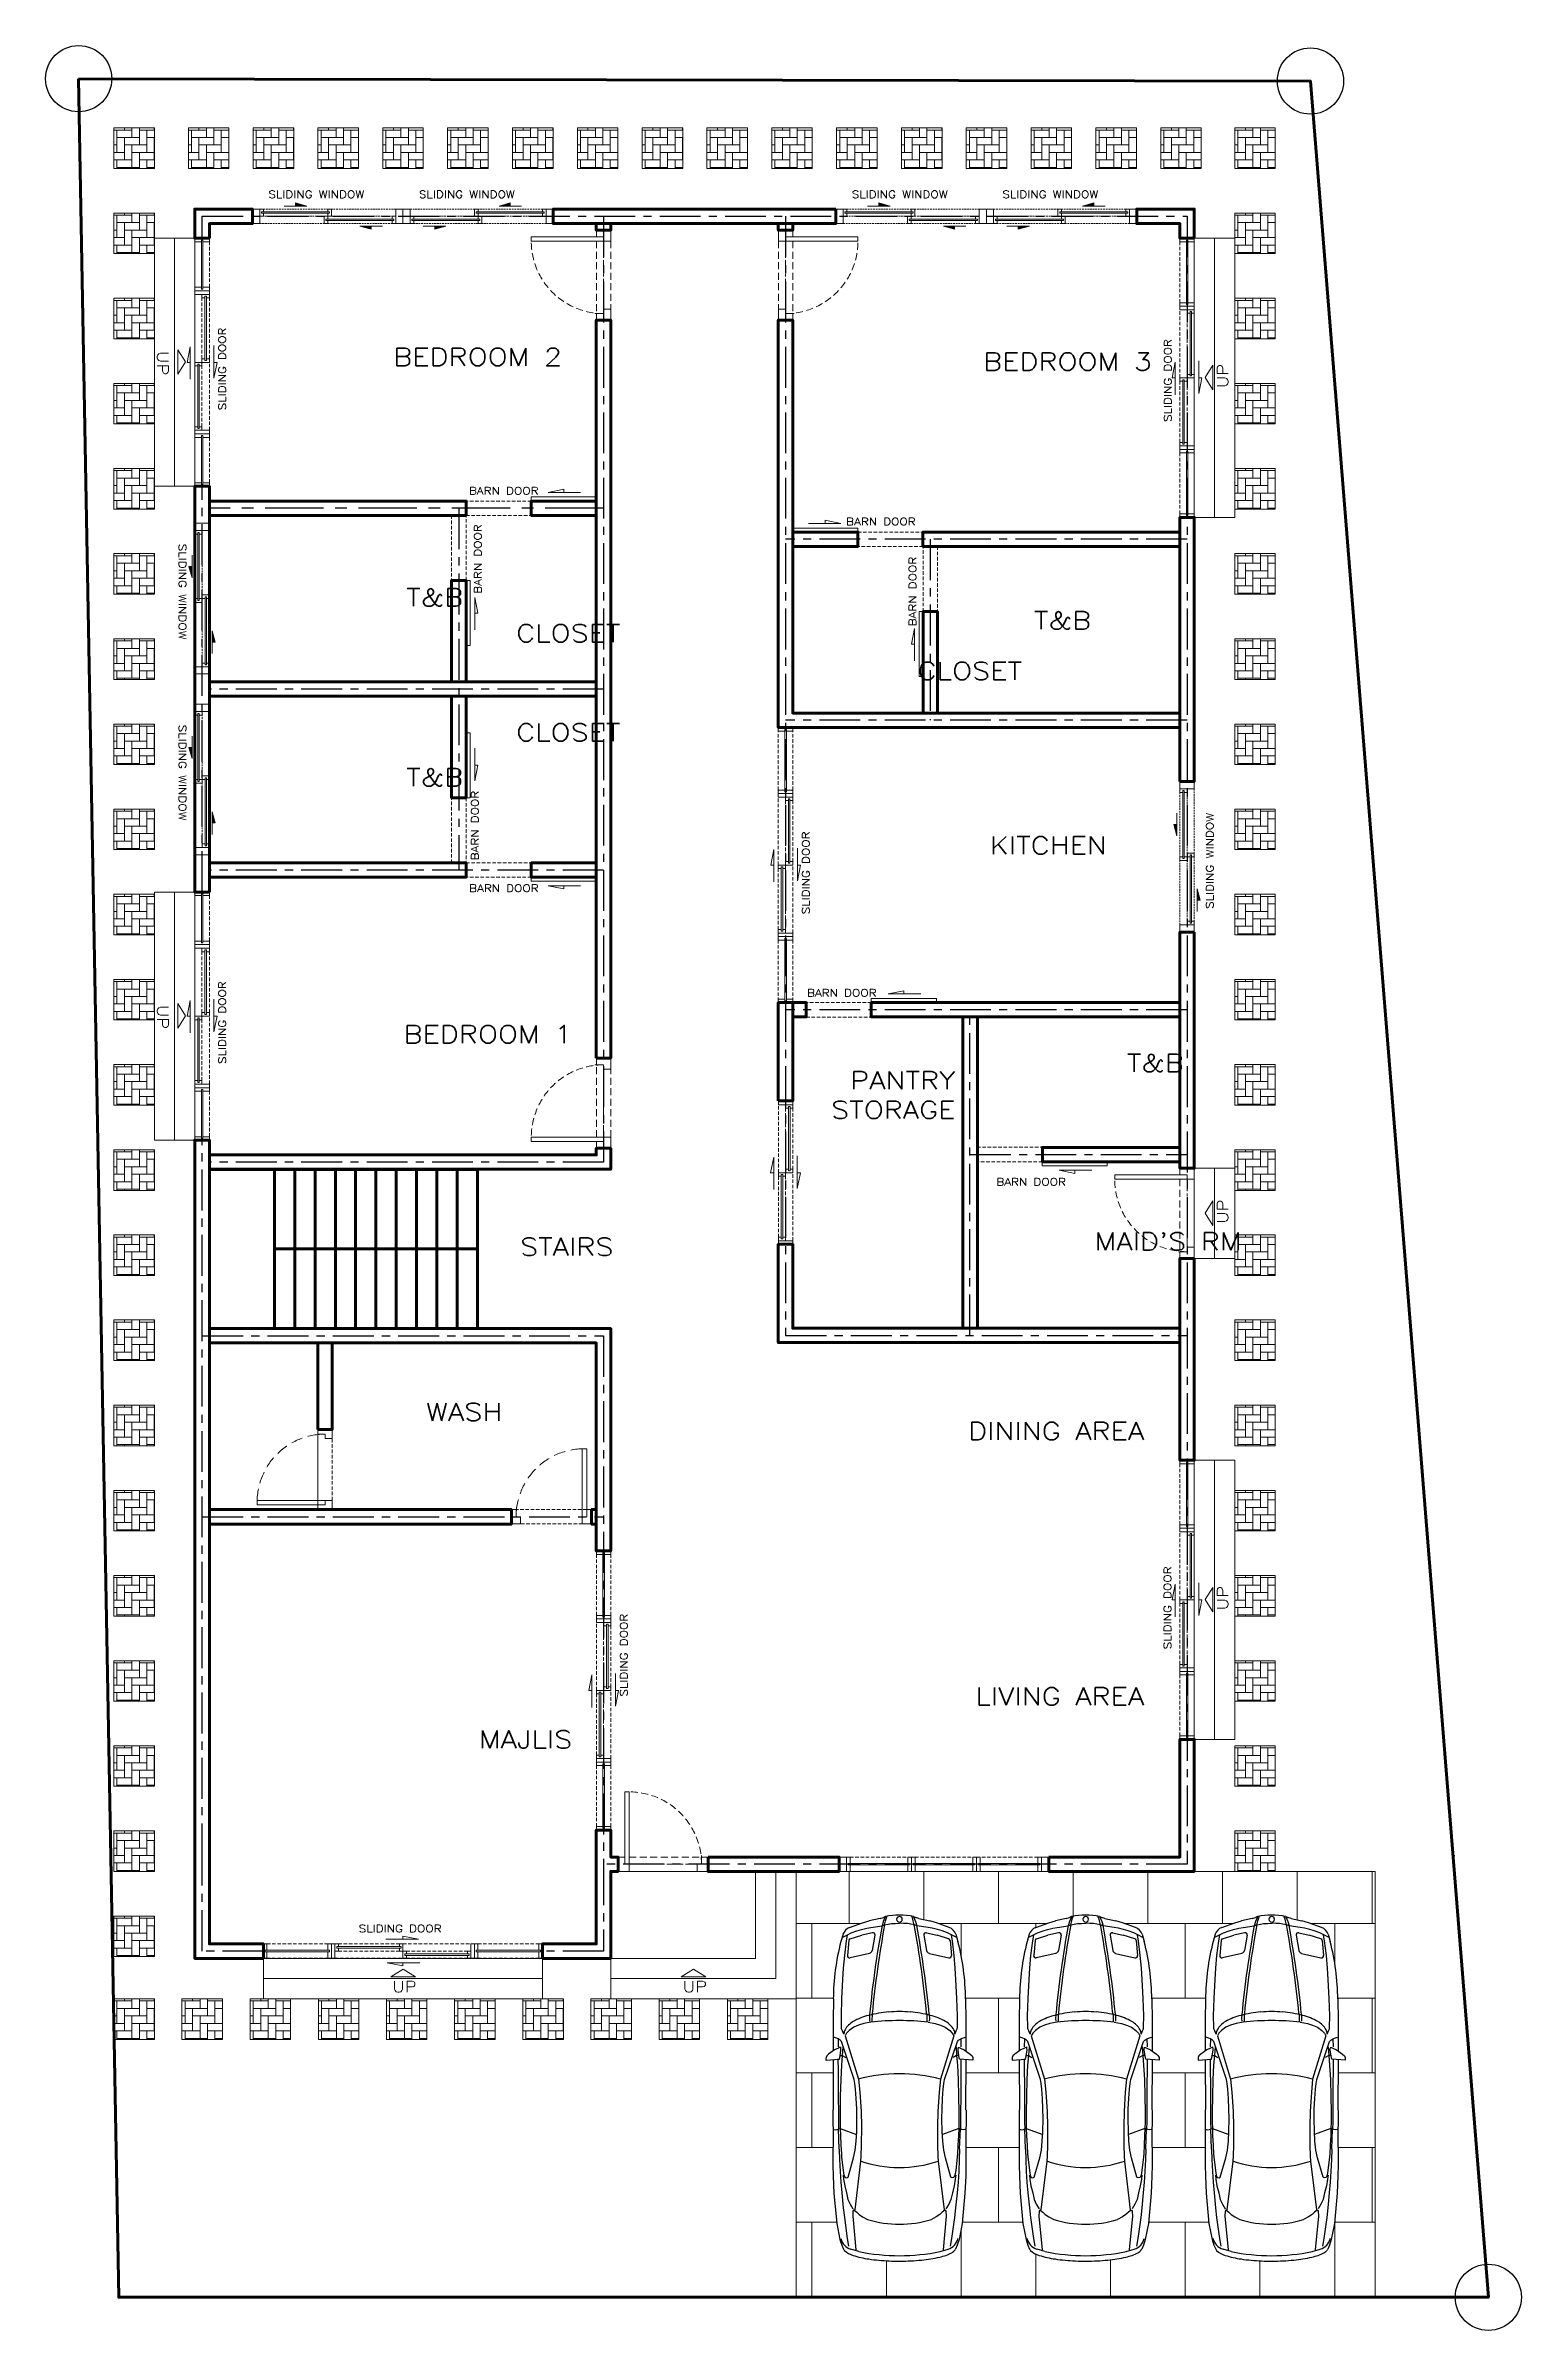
# Model space of a CAD drawing. Header units: millimetres. Extents: x 1087 to 3227, y -18 to 1224.
# Drawn here: x 1087 to 1890, y -18 to 1224 of the extents above; entities that cross this region are included whole.
import ezdxf

# ---------------------------------------------------------------- set-up
doc = ezdxf.new("R2010")
doc.units = ezdxf.units.MM
for name, pattern in [('CENTER', [50.8, 31.75, -6.35, 6.35, -6.35]), ('HIDDEN', [9.525, 6.35, -3.175]), ('HIDDEN2', [4.7625, 3.175, -1.5875])]:
    doc.linetypes.add(name, pattern=pattern)
doc.layers.get('0').update_dxf_attribs({"plot": 0})
doc.layers.add('CAR', color=8, linetype='Continuous')
for name, color, linetype, lineweight in [('DOOR', 1, 'Continuous', 20), ('FLOORING', 33, 'Continuous', 13), ('OUTDOOR FLOORING', 33, 'Continuous', 13), ('PERIMETER', 4, 'Continuous', 80), ('STAIRS', 8, 'Continuous', 70), ('TEXT', 9, 'Continuous', 15), ('WALL', 2, 'Continuous', 70), ('WINDOW', 153, 'Continuous', 20)]:
    doc.layers.add(name, color=color, linetype=linetype, lineweight=lineweight)
doc.styles.get("Standard").update_dxf_attribs({"font": 'arial.ttf'})
pattern_1 = [(90, (259.5616, -1017.5275), (-4.064, 4.064), [12.192, -4.064]), (180, (259.5616, -1013.4635), (-4.064, 4.064), [12.192, -4.064])]

msp = doc.modelspace()

# ---------------------------------------------------------------- texts
at = {"layer": 'OUTDOOR FLOORING', "char_height": 6}
for insert, attachment_point, rotation in [((1153.7, 1069.8), 1, 270), ((1730.2, 1026.8), 7, 90), ((1153.7, 714.2), 1, 270), ((1730.2, 572.3), 7, 90), ((1730.2, 362.1), 7, 90)]:
    msp.add_mtext_dynamic_manual_height_columns('\\pi11.4;{\\Fromans|c0;\\W1.2;UP}', width=35.143, gutter_width=12.5, heights=[0], dxfattribs=dict(at, insert=insert, attachment_point=attachment_point, rotation=rotation))
at = {"layer": 'OUTDOOR FLOORING', "char_height": 6, "attachment_point": 7}
for insert in [(1273.1, 165.8), (1431.1, 165.8)]:
    msp.add_mtext_dynamic_manual_height_columns('\\pi2.4176;{\\Fromans|c0;\\W1.2;UP}', width=17.178, gutter_width=12.5, heights=[0], dxfattribs=dict(at, insert=insert))
at = {"layer": 'TEXT'}
for s, width, insert, char_height, attachment_point in [('\\pi1.1971;{\\Fromans|c0;\\W1.2;SLIDING WINDOW}', 60.451, (1206.9, 1145.6), 4, 1), ('\\pi1.1971;{\\Fromans|c0;\\W1.2;SLIDING WINDOW}', 60.451, (1288.8, 1145.6), 4, 1), ('\\pi1.1971;{\\Fromans|c0;\\W1.2;SLIDING WINDOW}', 60.451, (1524.3, 1145.6), 4, 1), ('\\pi1.1971;{\\Fromans|c0;\\W1.2;SLIDING WINDOW}', 60.451, (1606.2, 1145.6), 4, 1), ('{\\Fromans|c0;\\W1.2;BEDROOM 2}', 179.674, (1367.9, 1060), 9.6, 3), ('{\\Fromans|c0;\\W1.2;BEDROOM 3}', 179.674, (1688.8, 1057.4), 9.6, 3), ('\\pi2.23;{\\Fromans|c0;\\W1.2;BARN DOOR}', 46.06, (1315, 984.4), 4, 1), ('\\pi2.23;{\\Fromans|c0;\\W1.2;BARN DOOR}', 46.06, (1520.2, 967.6), 4, 1), ('{\\Fromans|c0;\\W1.2;T&B}', 102.705, (1314.2, 929.2), 9.6, 3), ('{\\Fromans|c0;\\W1.2;CLOSET}', 97.955, (1399.7, 909.7), 9.6, 3), ('{\\Fromans|c0;\\W1.2;T&B}', 82.093, (1655.7, 916.7), 9.6, 3), ('{\\Fromans|c0;\\W1.2;CLOSET}', 179.674, (1618.1, 889.2), 9.6, 3), ('{\\Fromans|c0;\\W1.2;CLOSET}', 97.955, (1399.7, 855.8), 9.6, 3), ('{\\Fromans|c0;\\W1.2;T&B}', 102.705, (1314.2, 831.4), 9.6, 3), ('{\\Fromans|c0;\\W1.2;KITCHEN}', 80.079, (1664.3, 794.3), 9.6, 3), ('\\pi2.23;{\\Fromans|c0;\\W1.2;BARN DOOR}', 46.06, (1315.1, 768.2), 4, 1), ('\\pi2.23;{\\Fromans|c0;\\W1.2;BARN DOOR}', 46.06, (1498.9, 711.3), 4, 1), ('{\\Fromans|c0;\\W1.2;BEDROOM 1}', 179.674, (1373.5, 691.6), 9.6, 3), ('{\\Fromans|c0;\\W1.2;T&B}', 115.495, (1706.2, 676), 9.6, 3), ('{\\Fromans|c0;\\W1.2;PANTRY\\PSTORAGE}', 86.469, (1581.9, 666.5), 9.6, 3), ('\\pi2.23;{\\Fromans|c0;\\W1.2;BARN DOOR}', 46.06, (1601.9, 608.5), 4, 1), ('{\\Fromans|c0;\\W1.2;STAIRS}', 75.479, (1395.9, 576), 9.6, 3), ("{\\Fromans|c0;\\W1.2;MAID'S RM}", 179.674, (1737.6, 578.9), 9.6, 3), ('\\pi9.7535;{\\Fromans|c0;\\W1.2;WASH}', 62.296, (1284.2, 486.2), 9.6, 1), ('{\\Fromans|c0;\\W1.2;DINING AREA}', 179.674, (1684.6, 475.8), 9.6, 3), ('{\\Fromans|c0;\\W1.2;LIVING AREA}', 179.674, (1684.6, 331.5), 9.6, 3), ('{\\Fromans|c0;\\W1.2;MAJLIS}', 179.674, (1373.5, 308.1), 9.6, 3), ('\\pi1.9838;{\\Fromans|c0;\\W1.2;SLIDING DOOR}', 53.796, (1255.3, 202.4), 4, 1)]:
    msp.add_mtext_dynamic_manual_height_columns(s, width=width, gutter_width=12.5, heights=[0], dxfattribs=dict(at, insert=insert, char_height=char_height, attachment_point=attachment_point))
at = {"layer": 'TEXT', "char_height": 4, "attachment_point": 1, "rotation": 90}
for s, width, insert in [('\\pi1.9838;{\\Fromans|c0;\\W1.2;SLIDING DOOR}', 53.796, (1181, 1024.1)), ('\\pi1.9838;{\\Fromans|c0;\\W1.2;SLIDING DOOR}', 53.796, (1695.4, 1017.8)), ('\\pi2.23;{\\Fromans|c0;\\W1.2;BARN DOOR}', 46.06, (1320, 924.1)), ('\\pi2.23;{\\Fromans|c0;\\W1.2;BARN DOOR}', 46.06, (1556.6, 906.4)), ('\\pi2.23;{\\Fromans|c0;\\W1.2;BARN DOOR}', 46.06, (1318.5, 779.1)), ('\\pi22.703;{\\Fromans|c0;\\W1.2;SLIDING DOOR}', 95.234, (1498.5, 729.3)), ('\\pi1.1971;{\\Fromans|c0;\\W1.2;SLIDING WINDOW}', 60.451, (1718.2, 753.8)), ('\\pi1.9838;{\\Fromans|c0;\\W1.2;SLIDING DOOR}', 53.796, (1181, 668.6)), ('\\pi22.703;{\\Fromans|c0;\\W1.2;SLIDING DOOR}', 95.234, (1695.3, 329.6)), ('\\pi22.703;{\\Fromans|c0;\\W1.2;SLIDING DOOR}', 95.234, (1399.5, 303.9))]:
    msp.add_mtext_dynamic_manual_height_columns(s, width=width, gutter_width=12.5, heights=[0], dxfattribs=dict(at, insert=insert))
at = {"layer": 'WINDOW', "char_height": 4, "attachment_point": 1, "rotation": 270}
for insert in [(1163.4, 954.8), (1163.4, 856.4)]:
    msp.add_mtext_dynamic_manual_height_columns('\\pi1.1971;{\\Fromans|c0;\\W1.2;SLIDING WINDOW}', width=60.451, gutter_width=12.5, heights=[0], dxfattribs=dict(at, insert=insert))

# ---------------------------------------------------------------- blocks, each defined once
blk = doc.blocks.new('1000mm Hinged Door')
at = {"layer": 'DOOR', "linetype": 'HIDDEN', "ltscale": 0.6}
for p, q in [((2.4, 3.936), (41.76, 3.936)), ((2.4, -3.936), (39.36, -3.936))]:
    blk.add_line(p, q, dxfattribs=at)
at = {"layer": 'DOOR', "linetype": 'CENTER', "ltscale": 0.2}
blk.add_line((39.36, 0), (2.4, 0), dxfattribs=at)
at = {"layer": 'DOOR'}
blk.add_lwpolyline([(0, 0), (2.4, 0), (2.4, 39.36), (0, 39.36)], close=True, dxfattribs=at)
for points in [[(0, 3.936), (0, 0), (2.4, 0), (2.4, -3.936), (-3.6, -3.936), (-3.6, 3.936), (0, 3.936)], [(41.76, 4.717), (41.76, 0), (39.36, 0), (39.36, -3.936), (45.36, -3.936), (45.36, 3.936), (41.76, 3.936)]]:
    blk.add_lwpolyline(points, dxfattribs=at)
at = {"layer": 'DOOR', "linetype": 'HIDDEN', "ltscale": 0.6}
blk.add_arc((2.4, 0), 39.36, 0, 90, dxfattribs=at)
blk = doc.blocks.new('4-PANEL SLIDING DOOR')
at = {"layer": 'DOOR', "linetype": 'HIDDEN', "ltscale": 0.3}
for p, q in [((38.9, 0.6), (75.9, 0.6)), ((75.9, 8.4), (112.9, 8.4)), ((77.8, 0.6), (111, 0.6))]:
    blk.add_line(p, q, dxfattribs=at)
at = {"layer": 'DOOR'}
for points in [[(38.9, 8.4), (37, 8.4), (37, 0.6), (38.9, 0.6)], [(38.9, 8.4), (40.8, 8.4), (40.8, 6.9), (39.9, 6.9), (39.9, 6.1), (40.8, 6.1), (40.8, 4.5), (38.9, 4.5)], [(39.9, 6.9), (74.9, 6.9), (74.9, 6.1), (39.9, 6.1)], [(75.9, 8.4), (74, 8.4), (74, 6.9), (74.9, 6.9), (74.9, 6.1), (74, 6.1), (74, 4.5), (75.9, 4.5)], [(75.9, 4.5), (77.8, 4.5), (77.8, 2.9), (76.9, 2.9), (76.9, 2.1), (77.8, 2.1), (77.8, 0.6), (75.9, 0.6)], [(76.9, 2.9), (111.9, 2.9), (111.9, 2.1), (76.9, 2.1)], [(112.9, 4.5), (111, 4.5), (111, 2.9), (111.9, 2.9), (111.9, 2.1), (111, 2.1), (111, 0.6), (112.9, 0.6)], [(114.8, 8.4), (112.9, 8.4), (112.9, 0.6), (114.8, 0.6)]]:
    blk.add_lwpolyline(points, close=True, dxfattribs=at)
at = {"layer": 'DOOR', "linetype": 'HIDDEN', "ltscale": 0.3}
for points in [[(40.8, 8.4), (74, 8.4)], [(40.8, 4.5), (74, 4.5)], [(77.8, 4.5), (111, 4.5)]]:
    blk.add_lwpolyline(points, dxfattribs=at)
at = {"layer": 'FLOORING'}
for points in [[(66.7, 10.9), (84.4, 10.9), (75.9, 12.6), (75.9, 10.9)], [(85.1, -1.9), (67.4, -1.9), (75.9, -3.6), (75.9, -1.9)]]:
    blk.add_lwpolyline(points, dxfattribs=at)
at = {"layer": 'WINDOW', "linetype": 'HIDDEN', "ltscale": 0.3}
for p, q in [((1.9, 8.4), (35.1, 8.4)), ((1.9, 0.6), (35.1, 0.6)), ((116.7, 8.4), (149.9, 8.4)), ((116.7, 0.6), (149.9, 0.6))]:
    blk.add_line(p, q, dxfattribs=at)
at = {"layer": 'WINDOW'}
for points in [[(0, 8.4), (1.9, 8.4), (1.9, 4.9), (1, 4.9), (1, 4.1), (1.9, 4.1), (1.9, 0.6), (0, 0.6)], [(1, 4.9), (36, 4.9), (36, 4.1), (1, 4.1)], [(37, 8.4), (35.1, 8.4), (35.1, 4.9), (36, 4.9), (36, 4.1), (35.1, 4.1), (35.1, 0.6), (37, 0.6)], [(114.8, 8.4), (116.7, 8.4), (116.7, 4.9), (115.8, 4.9), (115.8, 4.1), (116.7, 4.1), (116.7, 0.6), (114.8, 0.6)], [(115.8, 4.9), (150.8, 4.9), (150.8, 4.1), (115.8, 4.1)], [(151.8, 8.4), (149.9, 8.4), (149.9, 4.9), (150.8, 4.9), (150.8, 4.1), (149.9, 4.1), (149.9, 0.6), (151.8, 0.6)]]:
    blk.add_lwpolyline(points, close=True, dxfattribs=at)
blk = doc.blocks.new('900mm Door')
at = {"layer": 'DOOR', "linetype": 'HIDDEN', "ltscale": 0.3}
for p, q in [((0, 3.9), (-38.4, 3.9)), ((-2.4, -3.9), (-36, -3.9))]:
    blk.add_line(p, q, dxfattribs=at)
at = {"layer": 'DOOR'}
blk.add_lwpolyline([(-2.4, 37), (0, 37), (0, 0), (-2.4, 0)], close=True, dxfattribs=at)
for points in [[(-38.4, 3.9), (-38.4, 0), (-36, 0), (-36, -3.9), (-41, -3.9), (-41, 3.9), (-38.4, 3.9)], [(0, 4.6), (0, 0), (-2.4, 0), (-2.4, -3.9), (2.6, -3.9), (2.6, 3.9), (0, 3.9)]]:
    blk.add_lwpolyline(points, dxfattribs=at)
at = {"layer": 'DOOR', "linetype": 'HIDDEN'}
blk.add_arc((-1.4, 0), 37, 91.5487, 180, dxfattribs=at)
blk = doc.blocks.new('STAIRS')
at = {"layer": 'STAIRS'}
for p, q in [((35.424, 86.61624), (35.424, 43.30812)), ((46.464, 86.61624), (46.464, 43.30812)), ((57.504, 86.61624), (57.504, 43.30812)), ((68.544, 86.61624), (68.544, 43.30812)), ((79.584, 86.61624), (79.584, 43.30812)), ((90.624, 86.61624), (90.624, 43.30812)), ((101.664, 86.61624), (101.664, 43.30812)), ((112.704, 86.61624), (112.704, 43.30812)), ((123.744, 86.61624), (123.744, 43.30812)), ((134.784, 86.61624), (134.784, 43.30812)), ((145.824, 86.61624), (145.824, 0)), ((35.424, 43.30812), (35.424, 0)), ((145.824, 43.30812), (35.424, 43.30812)), ((46.464, 43.30812), (46.464, 0)), ((57.504, 43.30812), (57.504, 0)), ((68.544, 43.30812), (68.544, 0)), ((79.584, 43.30812), (79.584, 0)), ((90.624, 43.30812), (90.624, 0)), ((101.664, 43.30812), (101.664, 0)), ((112.704, 43.30812), (112.704, 0)), ((123.744, 43.30812), (123.744, 0)), ((134.784, 43.30812), (134.784, 0))]:
    blk.add_line(p, q, dxfattribs=at)
blk.add_lwpolyline([(145.824, 86.61624), (0, 86.61624), (0, 0), (145.824, 0)], dxfattribs=at)
blk = doc.blocks.new('4-PANEL SLIDING DOOR 2')
at = {"layer": 'DOOR', "linetype": 'HIDDEN', "ltscale": 0.3}
for p, q in [((-7.9, 74.8), (-7.9, 111.8)), ((0, 76.7), (0, 109.9)), ((0, 37.8), (0, 74.8))]:
    blk.add_line(p, q, dxfattribs=at)
at = {"layer": 'DOOR'}
for points in [[(-7.9, 113.7), (-7.9, 111.8), (0, 111.8), (0, 113.7)], [(-3.9, 111.8), (-3.9, 109.9), (-2.4, 109.9), (-2.4, 110.8), (-1.6, 110.8), (-1.6, 109.9), (0, 109.9), (0, 111.8)], [(-2.4, 75.8), (-2.4, 110.8), (-1.6, 110.8), (-1.6, 75.8)], [(-7.9, 74.8), (-7.9, 72.9), (-6.3, 72.9), (-6.3, 73.8), (-5.5, 73.8), (-5.5, 72.9), (-3.9, 72.9), (-3.9, 74.8)], [(-3.9, 74.8), (-3.9, 76.7), (-2.4, 76.7), (-2.4, 75.8), (-1.6, 75.8), (-1.6, 76.7), (0, 76.7), (0, 74.8)], [(-6.3, 38.8), (-6.3, 73.8), (-5.5, 73.8), (-5.5, 38.8)], [(-7.9, 37.8), (-7.9, 39.7), (-6.3, 39.7), (-6.3, 38.8), (-5.5, 38.8), (-5.5, 39.7), (-3.9, 39.7), (-3.9, 37.8)], [(-7.9, 37.8), (-7.9, 35.9), (0, 35.9), (0, 37.8)]]:
    blk.add_lwpolyline(points, close=True, dxfattribs=at)
at = {"layer": 'DOOR', "linetype": 'HIDDEN', "ltscale": 0.3}
for points in [[(-3.9, 76.7), (-3.9, 109.9)], [(-7.9, 39.7), (-7.9, 72.9)], [(-3.9, 39.7), (-3.9, 72.9)]]:
    blk.add_lwpolyline(points, dxfattribs=at)
at = {"layer": 'WINDOW', "linetype": 'HIDDEN', "ltscale": 0.3}
for p, q in [((-7.9, 115.6), (-7.9, 148.8)), ((0, 115.6), (0, 148.8)), ((-7.9, 0.8), (-7.9, 34)), ((0, 0.8), (0, 34))]:
    blk.add_line(p, q, dxfattribs=at)
at = {"layer": 'WINDOW'}
for points in [[(-3.5, 148.6), (-3.5, 147.7), (0, 147.7), (0, 149.6), (-7.9, 149.6), (-7.9, 147.7), (-4.3, 147.7), (-4.3, 148.6)], [(-4.3, 114.7), (-4.3, 148.6), (-3.5, 148.6), (-3.5, 114.7)], [(-7.9, 113.7), (-7.9, 115.6), (-4.3, 115.6), (-4.3, 114.7), (-3.5, 114.7), (-3.5, 115.6), (0, 115.6), (0, 113.7)], [(-7.9, 35.9), (-7.9, 34), (-4.3, 34), (-4.3, 34.9), (-3.5, 34.9), (-3.5, 34), (0, 34), (0, 35.9)], [(-4.3, 1), (-4.3, 34.9), (-3.5, 34.9), (-3.5, 1)], [(-7.9, 0), (-7.9, 1.9), (-4.3, 1.9), (-4.3, 1), (-3.5, 1), (-3.5, 1.9), (0, 1.9), (0, 0)]]:
    blk.add_lwpolyline(points, close=True, dxfattribs=at)
blk = doc.blocks.new('SLIDING DOOR 1 (900mm)')
at = {"layer": 'DOOR', "linetype": 'HIDDEN', "ltscale": 0.3}
for p, q in [((-76.7, 1.2), (-39.7, 1.2)), ((-41.6, 9), (-74.7, 9)), ((-74.7, 5.1), (-41.6, 5.1)), ((-39.7, 9), (-2.7, 9)), ((-37.8, 5.1), (-4.6, 5.1)), ((-37.8, 1.2), (-4.6, 1.2))]:
    blk.add_line(p, q, dxfattribs=at)
at = {"layer": 'DOOR'}
for points in [[(-78.6, 9), (-76.7, 9), (-76.7, 1.2), (-78.6, 1.2)], [(-76.7, 9), (-74.7, 9), (-74.7, 7.5), (-75.7, 7.5), (-75.7, 6.7), (-74.7, 6.7), (-74.7, 5.1), (-76.7, 5.1)], [(-75.7, 7.5), (-40.6, 7.5), (-40.6, 6.7), (-75.7, 6.7)], [(-39.7, 9), (-41.6, 9), (-41.6, 7.5), (-40.6, 7.5), (-40.6, 6.7), (-41.6, 6.7), (-41.6, 5.1), (-39.7, 5.1)], [(-39.7, 5.1), (-37.8, 5.1), (-37.8, 3.5), (-38.7, 3.5), (-38.7, 2.7), (-37.8, 2.7), (-37.8, 1.2), (-39.7, 1.2)], [(-38.7, 3.5), (-3.7, 3.5), (-3.7, 2.7), (-38.7, 2.7)], [(-2.7, 5.1), (-4.6, 5.1), (-4.6, 3.5), (-3.7, 3.5), (-3.7, 2.7), (-4.6, 2.7), (-4.6, 1.2), (-2.7, 1.2)], [(-2.7, 9), (-0.8, 9), (-0.8, 1.2), (-2.7, 1.2)]]:
    blk.add_lwpolyline(points, close=True, dxfattribs=at)
at = {"layer": 'FLOORING'}
for points in [[(-48.9, 11.6), (-31.2, 11.6), (-39.7, 13.3), (-39.7, 11.6)], [(-30.5, -1.2), (-48.2, -1.2), (-39.7, -3), (-39.7, -1.2)]]:
    blk.add_lwpolyline(points, dxfattribs=at)
blk = doc.blocks.new('BARN DOOR')
at = {"layer": 'DOOR'}
blk.add_lwpolyline([(31.5, 2.2), (66.9, 2.2), (66.9, 0.2), (31.5, 0.2)], close=True, dxfattribs=at)
blk.add_lwpolyline([(58.4, 4.7), (40.7, 4.7), (49.2, 6.4), (49.2, 4.7)], dxfattribs=at)
at = {"layer": 'DOOR', "linetype": 'HIDDEN', "ltscale": 0.3}
blk.add_lwpolyline([(-3.9, -7.9), (31.5, -7.9), (31.5, 0), (-3.9, 0)], close=True, dxfattribs=at)
blk = doc.blocks.new('1m x 1m Sliding Window')
at = {"layer": 'WINDOW'}
h = blk.add_hatch(color=256, dxfattribs=at)
h.dxf.hatch_style = 1
h.paths.add_polyline_path([(58.4, 10), (58.4, 11.7), (52.3, 10)])
h = blk.add_hatch(color=256, dxfattribs=at)
h.dxf.hatch_style = 1
h.paths.add_polyline_path([(17.3, -0.9), (17.3, -2.6), (23.4, -0.9)])
at = {"layer": 'WINDOW', "linetype": 'HIDDEN2', "ltscale": 0.3}
for p, q in [((3.9, 8.4), (38.9, 8.4)), ((3.9, 4.5), (77.9, 4.5)), ((40.9, 0.6), (5.9, 0.6)), ((75.9, 8.4), (40.9, 8.4)), ((77.9, 0.6), (42.9, 0.6))]:
    blk.add_line(p, q, dxfattribs=at)
at = {"layer": 'WINDOW'}
for points in [[(0, 8.4), (3.9, 8.4), (3.9, 0.6), (0, 0.6)], [(4.9, 2.1), (4.9, 2.9), (41.9, 2.9), (41.9, 2.1)], [(39.9, 6.1), (39.9, 6.9), (76.9, 6.9), (76.9, 6.1)], [(77.9, 8.4), (81.9, 8.4), (81.9, 0.6), (77.9, 0.6)]]:
    blk.add_lwpolyline(points, close=True, dxfattribs=at)
for points in [[(3.9, 4.5), (3.9, 0.6), (5.9, 0.6), (5.9, 2.1), (4.9, 2.1), (4.9, 2.9), (5.9, 2.9), (5.9, 4.5), (3.9, 4.5)], [(38.9, 8.4), (38.9, 4.5), (40.9, 4.5), (40.9, 6.1), (39.9, 6.1), (39.9, 6.9), (40.9, 6.9), (40.9, 8.4), (38.9, 8.4)], [(42.9, 4.5), (42.9, 0.6), (40.9, 0.6), (40.9, 2.1), (41.9, 2.1), (41.9, 2.9), (40.9, 2.9), (40.9, 4.5), (42.9, 4.5)], [(64.6, 10), (52.3, 10), (58.4, 11.7), (58.4, 10)], [(77.9, 8.4), (77.9, 4.5), (75.9, 4.5), (75.9, 6.1), (76.9, 6.1), (76.9, 6.9), (75.9, 6.9), (75.9, 8.4), (77.9, 8.4)], [(11.1, -0.9), (23.4, -0.9), (17.3, -2.6), (17.3, -0.9)]]:
    blk.add_lwpolyline(points, dxfattribs=at)
blk = doc.blocks.new('3-PANEL LOUVRE WINDOW')
at = {"layer": 'WINDOW', "linetype": 'HIDDEN', "ltscale": 0.3}
for p, q in [((5.94, 8.436), (37.34, 8.436)), ((5.94, 0.564), (37.34, 0.564)), ((41.34, 8.436), (72.74, 8.436)), ((41.34, 0.564), (72.74, 0.564)), ((108.14, 8.436), (76.74, 8.436)), ((76.74, 0.564), (108.14, 0.564))]:
    blk.add_line(p, q, dxfattribs=at)
at = {"layer": 'WINDOW'}
for points in [[(3.94, 0.564), (0, 0.564), (0, 8.436), (3.94, 8.436)], [(3.94, 8.436), (5.94, 8.436), (5.94, 4.9), (4.94, 4.9), (4.94, 4.1), (5.94, 4.1), (5.94, 0.564), (3.94, 0.564)], [(4.94, 4.9), (38.34, 4.9), (38.34, 4.1), (4.94, 4.1)], [(39.34, 8.436), (37.34, 8.436), (37.34, 4.9), (38.34, 4.9), (38.34, 4.1), (37.34, 4.1), (37.34, 0.564), (39.34, 0.564)], [(39.34, 8.436), (41.34, 8.436), (41.34, 4.9), (40.34, 4.9), (40.34, 4.1), (41.34, 4.1), (41.34, 0.564), (39.34, 0.564)], [(40.34, 4.9), (73.74, 4.9), (73.74, 4.1), (40.34, 4.1)], [(74.74, 8.436), (72.74, 8.436), (72.74, 4.9), (73.74, 4.9), (73.74, 4.1), (72.74, 4.1), (72.74, 0.564), (74.74, 0.564)], [(74.74, 8.436), (76.74, 8.436), (76.74, 4.9), (75.74, 4.9), (75.74, 4.1), (76.74, 4.1), (76.74, 0.564), (74.74, 0.564)], [(75.74, 4.9), (109.14, 4.9), (109.14, 4.1), (75.74, 4.1)], [(110.14, 8.436), (108.14, 8.436), (108.14, 4.9), (109.14, 4.9), (109.14, 4.1), (108.14, 4.1), (108.14, 0.564), (110.14, 0.564)], [(114.08, 0.564), (110.14, 0.564), (110.14, 8.436), (114.08, 8.436)]]:
    blk.add_lwpolyline(points, close=True, dxfattribs=at)
blk = doc.blocks.new('Sliding Door and FX Window')
at = {"layer": 'DOOR', "linetype": 'HIDDEN', "ltscale": 0.3}
for p, q in [((0, 67.4), (0, 104.4)), ((7.9, 69.4), (7.9, 102.5)), ((7.9, 30.5), (7.9, 67.4))]:
    blk.add_line(p, q, dxfattribs=at)
at = {"layer": 'DOOR'}
for points in [[(0, 106.4), (0, 104.4), (7.9, 104.4), (7.9, 106.4)], [(3.9, 104.4), (3.9, 102.5), (5.5, 102.5), (5.5, 103.5), (6.3, 103.5), (6.3, 102.5), (7.9, 102.5), (7.9, 104.4)], [(5.5, 68.4), (5.5, 103.5), (6.3, 103.5), (6.3, 68.4)], [(0, 67.4), (0, 65.5), (1.6, 65.5), (1.6, 66.5), (2.4, 66.5), (2.4, 65.5), (3.9, 65.5), (3.9, 67.4)], [(1.6, 31.4), (1.6, 66.5), (2.4, 66.5), (2.4, 31.4)], [(3.9, 67.4), (3.9, 69.4), (5.5, 69.4), (5.5, 68.4), (6.3, 68.4), (6.3, 69.4), (7.9, 69.4), (7.9, 67.4)], [(0, 30.5), (0, 32.4), (1.6, 32.4), (1.6, 31.4), (2.4, 31.4), (2.4, 32.4), (3.9, 32.4), (3.9, 30.5)], [(0, 30.5), (0, 28.5), (7.9, 28.5), (7.9, 30.5)]]:
    blk.add_lwpolyline(points, close=True, dxfattribs=at)
at = {"layer": 'DOOR', "linetype": 'HIDDEN', "ltscale": 0.3}
for points in [[(3.9, 69.4), (3.9, 102.5)], [(0, 32.4), (0, 65.5)], [(3.9, 32.4), (3.9, 65.5)]]:
    blk.add_lwpolyline(points, dxfattribs=at)
at = {"layer": 'FLOORING'}
for points in [[(-2.5, 58.3), (-2.5, 75.9), (-4.2, 67.4), (-2.5, 67.4)], [(10.3, 76.6), (10.3, 58.9), (12.1, 67.4), (10.3, 67.4)]]:
    blk.add_lwpolyline(points, dxfattribs=at)
at = {"layer": 'WINDOW', "linetype": 'HIDDEN', "ltscale": 0.3}
for p, q in [((0, 108.3), (0, 133)), ((7.9, 108.3), (7.9, 133)), ((0, 1.9), (0, 26.6)), ((7.9, 1.9), (7.9, 26.6))]:
    blk.add_line(p, q, dxfattribs=at)
at = {"layer": 'WINDOW'}
for points in [[(0, 134.9), (0, 133), (3.6, 133), (3.6, 133.9), (4.4, 133.9), (4.4, 133), (7.9, 133), (7.9, 134.9)], [(3.6, 107.3), (3.6, 133.9), (4.4, 133.9), (4.4, 107.3)], [(0, 106.4), (0, 108.3), (3.6, 108.3), (3.6, 107.3), (4.4, 107.3), (4.4, 108.3), (7.9, 108.3), (7.9, 106.4)], [(0, 28.5), (0, 26.6), (3.6, 26.6), (3.6, 27.6), (4.4, 27.6), (4.4, 26.6), (7.9, 26.6), (7.9, 28.5)], [(3.6, 1), (3.6, 27.6), (4.4, 27.6), (4.4, 1)], [(0, 0), (0, 1.9), (3.6, 1.9), (3.6, 1), (4.4, 1), (4.4, 1.9), (7.9, 1.9), (7.9, 0)]]:
    blk.add_lwpolyline(points, close=True, dxfattribs=at)
blk = doc.blocks.new('car14')
at = {"ltscale": 0.05}
for p, q in [((174278, 50851), (174293, 50664)), ((174298, 50851), (174278, 50851)), ((174317, 50849), (174298, 50851)), ((174337, 50839), (174317, 50849)), ((174363, 50814), (174337, 50839)), ((174421, 50730), (174363, 50814)), ((171635, 50396), (171668, 50506)), ((171723, 50632), (171668, 50608)), ((171817, 50555), (171711, 50537)), ((171799, 50657), (171723, 50632)), ((172021, 50701), (171799, 50657)), ((172103, 50595), (171817, 50555)), ((172440, 50740), (172021, 50701)), ((172240, 50610), (172103, 50595)), ((172291, 50516), (172225, 50477)), ((172446, 50631), (172240, 50610)), ((172355, 50546), (172291, 50516)), ((172445, 50566), (172355, 50546)), ((172675, 50750), (172440, 50740)), ((172541, 50590), (172445, 50566)), ((172594, 50645), (172446, 50631)), ((172633, 50605), (172541, 50590)), ((172739, 50654), (172594, 50645)), ((172688, 50612), (172633, 50605)), ((172659, 50586), (172654, 50562)), ((172654, 50562), (172661, 50544)), ((172689, 50602), (172659, 50586)), ((172661, 50544), (172930, 50469)), ((172832, 50753), (172675, 50750)), ((172754, 50612), (172689, 50602)), ((172906, 50662), (172739, 50654)), ((172941, 50633), (172754, 50612)), ((173316, 50751), (172832, 50753)), ((173050, 50665), (172906, 50662)), ((172983, 50636), (172941, 50633)), ((173103, 50642), (172983, 50636)), ((173050, 50665), (173328, 50676)), ((173237, 50650), (173103, 50642)), ((173336, 50654), (173237, 50650)), ((173336, 50654), (173253, 50428)), ((173405, 50755), (173316, 50751)), ((173319, 50739), (173317, 50721)), ((173317, 50721), (173321, 50695)), ((173327, 50751), (173319, 50739)), ((173321, 50695), (173330, 50674)), ((173424, 50678), (173328, 50676)), ((173330, 50674), (173336, 50654)), ((173426, 50655), (173336, 50654)), ((173586, 50755), (173405, 50755)), ((173560, 50678), (173424, 50678)), ((173557, 50655), (173426, 50655)), ((173779, 50652), (173557, 50655)), ((173764, 50681), (173560, 50678)), ((173596, 50748), (173586, 50755)), ((174283, 50752), (173597, 50748)), ((173890, 50749), (173752, 50749)), ((173944, 50681), (173764, 50681)), ((174009, 50646), (173779, 50652)), ((174136, 50683), (173944, 50681)), ((174208, 50636), (174009, 50646)), ((174009, 50458), (174538, 50635)), ((174616, 50585), (174017, 50401)), ((174298, 50685), (174136, 50683)), ((174341, 50625), (174208, 50636)), ((174293, 50664), (174339, 50655)), ((174341, 50625), (174313, 50576)), ((174339, 50655), (174418, 50644)), ((174341, 50654), (174341, 50625)), ((174461, 50616), (174341, 50625)), ((174829, 50752), (174405, 50751)), ((174418, 50644), (174443, 50645)), ((174446, 50678), (174421, 50730)), ((174452, 50661), (174446, 50678)), ((174453, 50641), (174452, 50661)), ((174572, 50681), (174461, 50683)), ((174538, 50635), (174554, 50652)), ((174554, 50652), (174572, 50681)), ((174572, 50681), (174582, 50702)), ((174582, 50702), (174593, 50732)), ((174593, 50732), (174596, 50752)), ((174651, 50564), (174616, 50585)), ((174638, 50601), (174682, 50619)), ((174688, 50529), (174651, 50564)), ((174682, 50619), (174711, 50633)), ((174733, 50466), (174688, 50529)), ((174711, 50633), (174736, 50635)), ((174736, 50635), (174889, 50637)), ((175124, 50747), (174829, 50752)), ((174889, 50637), (175131, 50628)), ((175131, 50628), (175394, 50615)), ((175394, 50615), (175548, 50605)), ((175548, 50605), (175723, 50590)), ((175754, 50247), (175691, 50516)), ((175723, 50590), (175926, 50566)), ((175930, 50534), (175723, 50552)), ((176018, 50614), (175916, 50643)), ((175926, 50566), (176006, 50552)), ((175956, 50513), (176005, 50355)), ((175972, 50627), (176008, 50554)), ((176008, 50554), (176035, 50501)), ((176035, 50501), (176063, 50422)), ((176111, 50523), (176175, 50345)), ((172122, 50480), (171656, 50436)), ((172114, 50343), (172077, 50276)), ((172148, 50392), (172114, 50343)), ((172194, 50476), (172122, 50480)), ((172177, 50425), (172148, 50392)), ((172205, 50462), (172177, 50425)), ((172207, 50467), (172194, 50476)), ((172211, 50452), (172207, 50467)), ((172884, 50371), (172211, 50452)), ((172954, 50367), (172884, 50371)), ((172930, 50469), (173035, 50446)), ((173103, 50362), (172954, 50367)), ((173035, 50446), (173160, 50433)), ((173362, 50360), (173103, 50362)), ((173160, 50433), (173291, 50425)), ((173291, 50425), (173469, 50422)), ((173567, 50365), (173362, 50360)), ((173469, 50422), (173605, 50424)), ((173836, 50383), (173567, 50365)), ((173605, 50424), (173749, 50431)), ((173749, 50431), (173877, 50441)), ((174017, 50401), (173836, 50383)), ((173877, 50441), (173958, 50449)), ((173958, 50449), (174009, 50458)), ((174762, 50401), (174733, 50466)), ((174786, 50327), (174762, 50401)), ((174803, 50230), (174786, 50327)), ((174856, 50249), (174819, 50247)), ((174842, 50215), (174819, 50215)), ((174895, 50213), (174842, 50215)), ((174907, 50247), (174856, 50249)), ((174922, 50211), (174895, 50213)), ((176003, 50172), (175794, 50210)), ((176038, 50208), (176005, 50355)), ((176063, 50422), (176082, 50360)), ((176082, 50360), (176101, 50287)), ((176101, 50287), (176112, 50230)), ((176112, 50230), (176136, 50075)), ((176175, 50345), (176202, 50252)), ((176235, 50102), (176202, 50252)), ((176192, 50057), (176136, 50075)), ((176136, 50075), (176150, 50041)), ((176148, 50039), (176204, 50026)), ((176150, 50041), (176157, 49991)), ((176157, 49991), (176164, 49945)), ((176164, 49945), (176167, 49892)), ((176167, 49892), (176169, 49834)), ((176259, 50030), (176192, 50057)), ((176204, 50026), (176245, 50014)), ((176235, 50102), (176247, 50056)), ((176245, 50014), (176263, 50004)), ((176263, 50029), (176247, 50056)), ((176112, 49439), (176136, 49594)), ((176136, 49594), (176150, 49627)), ((176192, 49612), (176136, 49594)), ((176148, 49630), (176204, 49643)), ((176150, 49627), (176157, 49678)), ((176157, 49678), (176164, 49724)), ((176164, 49724), (176167, 49777)), ((176167, 49777), (176169, 49834)), ((176259, 49639), (176192, 49612)), ((176235, 49567), (176202, 49416)), ((176204, 49643), (176245, 49654)), ((176235, 49567), (176247, 49613)), ((176245, 49654), (176263, 49665)), ((176263, 49640), (176247, 49613)), ((171635, 49273), (171668, 49163)), ((172114, 49326), (172077, 49393)), ((172148, 49277), (172114, 49326)), ((172177, 49243), (172148, 49277)), ((172205, 49206), (172177, 49243)), ((172884, 49298), (172211, 49217)), ((172954, 49302), (172884, 49298)), ((173103, 49307), (172954, 49302)), ((173035, 49222), (173160, 49236)), ((173362, 49308), (173103, 49307)), ((173160, 49236), (173291, 49243)), ((173336, 49015), (173253, 49241)), ((173291, 49243), (173469, 49247)), ((173567, 49304), (173362, 49308)), ((173469, 49247), (173605, 49245)), ((173836, 49286), (173567, 49304)), ((173605, 49245), (173749, 49238)), ((173749, 49238), (173877, 49228)), ((174017, 49268), (173836, 49286)), ((174616, 49084), (174017, 49268)), ((174762, 49268), (174733, 49203)), ((174786, 49341), (174762, 49268)), ((174803, 49439), (174786, 49341)), ((174842, 49454), (174819, 49454)), ((174856, 49420), (174819, 49422)), ((174895, 49456), (174842, 49454)), ((174907, 49422), (174856, 49420)), ((174922, 49458), (174895, 49456)), ((175754, 49421), (175691, 49153)), ((176003, 49497), (175794, 49459)), ((175956, 49156), (176005, 49314)), ((176038, 49461), (176005, 49314)), ((176035, 49168), (176063, 49246)), ((176063, 49246), (176082, 49309)), ((176082, 49309), (176101, 49382)), ((176101, 49382), (176112, 49439)), ((176111, 49146), (176175, 49324)), ((176175, 49324), (176202, 49416)), ((172122, 49188), (171656, 49232)), ((171723, 49037), (171668, 49060)), ((171817, 49114), (171711, 49132)), ((171799, 49011), (171723, 49037)), ((172021, 48968), (171799, 49011)), ((172103, 49073), (171817, 49114)), ((172440, 48929), (172021, 48968)), ((172240, 49059), (172103, 49073)), ((172194, 49193), (172122, 49188)), ((172207, 49202), (172194, 49193)), ((172211, 49217), (172207, 49202)), ((172291, 49153), (172225, 49192)), ((172446, 49038), (172240, 49059)), ((172355, 49123), (172291, 49153)), ((172445, 49103), (172355, 49123)), ((172675, 48919), (172440, 48929)), ((172541, 49079), (172445, 49103)), ((172594, 49024), (172446, 49038)), ((172633, 49064), (172541, 49079)), ((172739, 49015), (172594, 49024)), ((172688, 49056), (172633, 49064)), ((172654, 49107), (172661, 49125)), ((172659, 49083), (172654, 49107)), ((172689, 49067), (172659, 49083)), ((172661, 49125), (172930, 49200)), ((172832, 48916), (172675, 48919)), ((172754, 49057), (172689, 49067)), ((172906, 49007), (172739, 49015)), ((172941, 49036), (172754, 49057)), ((173316, 48918), (172832, 48916)), ((173050, 49003), (172906, 49007)), ((172930, 49200), (173035, 49222)), ((172983, 49032), (172941, 49036)), ((173103, 49027), (172983, 49032)), ((173050, 49003), (173328, 48992)), ((173237, 49019), (173103, 49027)), ((173336, 49015), (173237, 49019)), ((173405, 48914), (173316, 48918)), ((173317, 48948), (173321, 48974)), ((173319, 48930), (173317, 48948)), ((173327, 48917), (173319, 48930)), ((173321, 48974), (173328, 48993)), ((173328, 48993), (173336, 49015)), ((173424, 48991), (173328, 48992)), ((173426, 49014), (173336, 49015)), ((173560, 48991), (173424, 48991)), ((173557, 49013), (173426, 49014)), ((173779, 49017), (173557, 49013)), ((173764, 48988), (173560, 48991)), ((173596, 48920), (173586, 48914)), ((174283, 48917), (173597, 48920)), ((173944, 48988), (173764, 48988)), ((174009, 49023), (173779, 49017)), ((173877, 49228), (173958, 49219)), ((174136, 48986), (173944, 48988)), ((173958, 49219), (174009, 49211)), ((174009, 49211), (174538, 49034)), ((174208, 49033), (174009, 49023)), ((174298, 48984), (174136, 48986)), ((174341, 49044), (174208, 49033)), ((174278, 48818), (174293, 49004)), ((174293, 49004), (174339, 49013)), ((174341, 49044), (174313, 49093)), ((174339, 49013), (174418, 49025)), ((174461, 49052), (174341, 49044)), ((174341, 49014), (174341, 49044)), ((174421, 48939), (174363, 48855)), ((174418, 49025), (174443, 49024)), ((174446, 48991), (174421, 48939)), ((174452, 49008), (174446, 48991)), ((174453, 49028), (174452, 49008)), ((174572, 48988), (174461, 48986)), ((174538, 49034), (174554, 49017)), ((174554, 49017), (174572, 48988)), ((174572, 48988), (174582, 48967)), ((174582, 48967), (174593, 48937)), ((174593, 48937), (174596, 48917)), ((174651, 49104), (174616, 49084)), ((174638, 49067), (174682, 49050)), ((174688, 49140), (174651, 49104)), ((174682, 49050), (174711, 49036)), ((174733, 49203), (174688, 49140)), ((174711, 49036), (174736, 49034)), ((174736, 49034), (174889, 49032)), ((175124, 48921), (174829, 48917)), ((174889, 49032), (175131, 49040)), ((175131, 49040), (175394, 49054)), ((175394, 49054), (175548, 49063)), ((175548, 49063), (175723, 49079)), ((175930, 49135), (175723, 49116)), ((175723, 49079), (175926, 49103)), ((176018, 49055), (175916, 49026)), ((175926, 49103), (176006, 49117)), ((175972, 49042), (176008, 49114)), ((176008, 49114), (176035, 49168)), ((173586, 48914), (173405, 48914)), ((174298, 48818), (174278, 48818)), ((174317, 48820), (174298, 48818)), ((174337, 48830), (174317, 48820)), ((174363, 48855), (174337, 48830)), ((174829, 48917), (174405, 48917))]:
    blk.add_line(p, q, dxfattribs=at)
for centre, radius, start, end in [((171867, 50396), 296, 137.753, 164.573), ((171699, 50540), 75.7, 116.2564, 132.7691), ((171690, 50557), 55.5, 112.9917, 115.5464), ((171859, 50449), 200, 102.9981, 163.2615), ((174638, 50469), 132, 62.6713, 90), ((174556, 50334), 290, 28.3495, 60.3799), ((175102, 47527), 3221, 75.3692, 89.6147), ((175720, 50523), 30, 84.7809, 193.2364), ((175927, 50504), 30, 17.3318, 84.7818), ((175970, 50472), 150, 19.7555, 71.4709), ((174140, 49869), 2637, 171.5296, 177.6904), ((172806, 50078), 1287, 162.0281, 171.9884), ((174338, 49834), 2761, 168.2577, 191.7424), ((173553, 49834), 1541, 163.3477, 196.6523), ((174458, 49834), 1663, 160.9767, 198.8163), ((171913, 49838), 2178, 344.8283, 15.1045), ((171206, 49834), 3619, 353.7227, 6.2772), ((174090, 50057), 832, 14.172, 29.9366), ((173405, 49868), 1543, 4.3137, 14.7384), ((173511, 35781), 14533, 79.5924, 84.4853), ((173528, 35775), 14503, 79.5924, 84.4853), ((175803, 50259), 50, 193.2368, 259.7927), ((176009, 50201), 30, 259.7918, 12.6561), ((174749, 49834), 3247, 177.5196, 180.0008), ((173071, 49834), 1878, 355.4299, 4.5699), ((176224, 49834), 39.1, 0, 180), ((175260, 49834), 1022, 349.0272, 10.9729), ((174777, 49834), 3275, 180, 180.1671), ((174551, 49829), 3049, 180.0843, 185.6746), ((173405, 49801), 1543, 345.2615, 355.6862), ((173511, 63888), 14533, 275.5147, 280.4076), ((173528, 63894), 14503, 275.5147, 280.4076), ((176224, 49834), 39.1, 180, 0), ((173395, 49705), 1886, 185.4031, 193.1131), ((172172, 49408), 628, 191.9919, 208.1327), ((174090, 49612), 832, 330.063, 345.8279), ((175803, 49410), 50, 100.2074, 166.7634), ((176009, 49467), 30, 347.3444, 100.2081), ((171793, 49214), 202, 210.3469, 218.9129), ((171725, 49159), 114, 218.7476, 231.2781), ((171695, 49122), 67.2, 231.2736, 246.5356), ((171859, 49220), 200, 196.7385, 257.0019), ((174638, 49199), 132, 269.9996, 297.3277), ((174556, 49335), 290, 299.6194, 331.6502), ((175102, 52142), 3221, 270.3853, 284.6308), ((175720, 49146), 30, 166.764, 275.2191), ((175927, 49165), 30, 275.2182, 342.6682), ((175970, 49197), 150, 288.5291, 340.2445)]:
    blk.add_arc(centre, radius, start, end, dxfattribs=at)

# ---------------------------------------------------------------- hatches: boundary and pattern name
at = {"layer": 'OUTDOOR FLOORING', "ltscale": 0.2}
h = msp.add_hatch(dxfattribs=at)
h.set_pattern_fill('AR-HBONE', color=256, scale=0.04, angle=45)
h.paths.add_polyline_path([(1146.1, 1179.7), (1124, 1179.7), (1124, 1157.7), (1146.1, 1157.7)])
h = msp.add_hatch(dxfattribs=at)
h.set_pattern_fill('AR-HBONE', color=256, scale=0.04, angle=45)
h.set_pattern_definition([(90, (40.5327, 0), (-4.064, 4.064), [12.192, -4.064]), (180, (40.5327, 4.064), (-4.064, 4.064), [12.192, -4.064])])
h.paths.add_polyline_path([(1164.6, 1179.7), (1164.6, 1157.7), (1186.6, 1157.7), (1186.6, 1179.7)])
h = msp.add_hatch(dxfattribs=at)
h.set_pattern_fill('AR-HBONE', color=256, scale=0.04, angle=45)
h.set_pattern_definition([(90, (75.8002, 0), (-4.064, 4.064), [12.192, -4.064]), (180, (75.8002, 4.064), (-4.064, 4.064), [12.192, -4.064])])
h.paths.add_polyline_path([(1199.8, 1179.7), (1199.8, 1157.7), (1221.9, 1157.7), (1221.9, 1179.7)])
h = msp.add_hatch(dxfattribs=at)
h.set_pattern_fill('AR-HBONE', color=256, scale=0.04, angle=45)
h.set_pattern_definition([(90, (111.0677, 0), (-4.064, 4.064), [12.192, -4.064]), (180, (111.0677, 4.064), (-4.064, 4.064), [12.192, -4.064])])
h.paths.add_polyline_path([(1235.1, 1179.7), (1235.1, 1157.7), (1257.2, 1157.7), (1257.2, 1179.7)])
h = msp.add_hatch(dxfattribs=at)
h.set_pattern_fill('AR-HBONE', color=256, scale=0.04, angle=45)
h.set_pattern_definition([(90, (146.3353, 0), (-4.064, 4.064), [12.192, -4.064]), (180, (146.3353, 4.064), (-4.064, 4.064), [12.192, -4.064])])
h.paths.add_polyline_path([(1270.4, 1179.7), (1270.4, 1157.7), (1292.4, 1157.7), (1292.4, 1179.7)])
h = msp.add_hatch(dxfattribs=at)
h.set_pattern_fill('AR-HBONE', color=256, scale=0.04, angle=45)
h.set_pattern_definition([(90, (181.603, 0), (-4.064, 4.064), [12.192, -4.064]), (180, (181.603, 4.064), (-4.064, 4.064), [12.192, -4.064])])
h.paths.add_polyline_path([(1305.6, 1179.7), (1305.6, 1157.7), (1327.7, 1157.7), (1327.7, 1179.7)])
h = msp.add_hatch(dxfattribs=at)
h.set_pattern_fill('AR-HBONE', color=256, scale=0.04, angle=45)
h.set_pattern_definition([(90, (216.8703, 0), (-4.064, 4.064), [12.192, -4.064]), (180, (216.8703, 4.064), (-4.064, 4.064), [12.192, -4.064])])
h.paths.add_polyline_path([(1340.9, 1179.7), (1340.9, 1157.7), (1363, 1157.7), (1363, 1179.7)])
h = msp.add_hatch(dxfattribs=at)
h.set_pattern_fill('AR-HBONE', color=256, scale=0.04, angle=45)
h.set_pattern_definition([(90, (252.138, 0), (-4.064, 4.064), [12.192, -4.064]), (180, (252.138, 4.064), (-4.064, 4.064), [12.192, -4.064])])
h.paths.add_polyline_path([(1376.2, 1179.7), (1376.2, 1157.7), (1398.2, 1157.7), (1398.2, 1179.7)])
h = msp.add_hatch(dxfattribs=at)
h.set_pattern_fill('AR-HBONE', color=256, scale=0.04, angle=45)
h.set_pattern_definition([(90, (287.4054, 0), (-4.064, 4.064), [12.192, -4.064]), (180, (287.4054, 4.064), (-4.064, 4.064), [12.192, -4.064])])
h.paths.add_polyline_path([(1411.4, 1179.7), (1411.4, 1157.7), (1433.5, 1157.7), (1433.5, 1179.7)])
h = msp.add_hatch(dxfattribs=at)
h.set_pattern_fill('AR-HBONE', color=256, scale=0.04, angle=45)
h.set_pattern_definition([(90, (322.673, 0), (-4.064, 4.064), [12.192, -4.064]), (180, (322.673, 4.064), (-4.064, 4.064), [12.192, -4.064])])
h.paths.add_polyline_path([(1446.7, 1179.7), (1446.7, 1157.7), (1468.8, 1157.7), (1468.8, 1179.7)])
h = msp.add_hatch(dxfattribs=at)
h.set_pattern_fill('AR-HBONE', color=256, scale=0.04, angle=45)
h.set_pattern_definition([(90, (357.9404, 0), (-4.064, 4.064), [12.192, -4.064]), (180, (357.9404, 4.064), (-4.064, 4.064), [12.192, -4.064])])
h.paths.add_polyline_path([(1482, 1179.7), (1482, 1157.7), (1504, 1157.7), (1504, 1179.7)])
h = msp.add_hatch(dxfattribs=at)
h.set_pattern_fill('AR-HBONE', color=256, scale=0.04, angle=45)
h.set_pattern_definition([(90, (393.208, 0), (-4.064, 4.064), [12.192, -4.064]), (180, (393.208, 4.064), (-4.064, 4.064), [12.192, -4.064])])
h.paths.add_polyline_path([(1517.2, 1179.7), (1517.2, 1157.7), (1539.3, 1157.7), (1539.3, 1179.7)])
h = msp.add_hatch(dxfattribs=at)
h.set_pattern_fill('AR-HBONE', color=256, scale=0.04, angle=45)
h.set_pattern_definition([(90, (428.4755, 0), (-4.064, 4.064), [12.192, -4.064]), (180, (428.4755, 4.064), (-4.064, 4.064), [12.192, -4.064])])
h.paths.add_polyline_path([(1552.5, 1179.7), (1552.5, 1157.7), (1574.6, 1157.7), (1574.6, 1179.7)])
h = msp.add_hatch(dxfattribs=at)
h.set_pattern_fill('AR-HBONE', color=256, scale=0.04, angle=45)
h.set_pattern_definition([(90, (463.743, 0), (-4.064, 4.064), [12.192, -4.064]), (180, (463.743, 4.064), (-4.064, 4.064), [12.192, -4.064])])
h.paths.add_polyline_path([(1587.8, 1179.7), (1587.8, 1157.7), (1609.8, 1157.7), (1609.8, 1179.7)])
h = msp.add_hatch(dxfattribs=at)
h.set_pattern_fill('AR-HBONE', color=256, scale=0.04, angle=45)
h.set_pattern_definition([(90, (499.0106, 0), (-4.064, 4.064), [12.192, -4.064]), (180, (499.0106, 4.064), (-4.064, 4.064), [12.192, -4.064])])
h.paths.add_polyline_path([(1623, 1179.7), (1623, 1157.7), (1645.1, 1157.7), (1645.1, 1179.7)])
h = msp.add_hatch(dxfattribs=at)
h.set_pattern_fill('AR-HBONE', color=256, scale=0.04, angle=45)
h.set_pattern_definition([(90, (534.278, 0), (-4.064, 4.064), [12.192, -4.064]), (180, (534.278, 4.064), (-4.064, 4.064), [12.192, -4.064])])
h.paths.add_polyline_path([(1658.3, 1179.7), (1658.3, 1157.7), (1680.4, 1157.7), (1680.4, 1179.7)])
h = msp.add_hatch(dxfattribs=at)
h.set_pattern_fill('AR-HBONE', color=256, scale=0.04, angle=45)
h.set_pattern_definition([(90, (569.5456, 0), (-4.064, 4.064), [12.192, -4.064]), (180, (569.5456, 4.064), (-4.064, 4.064), [12.192, -4.064])])
h.paths.add_polyline_path([(1693.6, 1179.7), (1693.6, 1157.7), (1715.6, 1157.7), (1715.6, 1179.7)])
h = msp.add_hatch(dxfattribs=at)
h.set_pattern_fill('AR-HBONE', color=256, scale=0.04, angle=45)
h.set_pattern_definition([(90, (609.8394, 0), (-4.064, 4.064), [12.192, -4.064]), (180, (609.8394, 4.064), (-4.064, 4.064), [12.192, -4.064])])
h.paths.add_polyline_path([(1755.9, 1179.7), (1733.9, 1179.7), (1733.9, 1157.7), (1755.9, 1157.7)])
h = msp.add_hatch(dxfattribs=at)
h.set_pattern_fill('AR-HBONE', color=256, scale=0.04, angle=45)
h.set_pattern_definition([(90, (-2e-13, -46.31), (-4.064, 4.064), [12.192, -4.064]), (180, (-2e-13, -42.246), (-4.064, 4.064), [12.192, -4.064])])
h.paths.add_polyline_path([(1124, 1133.4), (1124, 1111.4), (1146.1, 1111.4), (1146.1, 1133.4)])
h = msp.add_hatch(dxfattribs=at)
h.set_pattern_fill('AR-HBONE', color=256, scale=0.04, angle=45)
h.set_pattern_definition([(90, (609.8394, -46.31), (-4.064, 4.064), [12.192, -4.064]), (180, (609.8394, -42.246), (-4.064, 4.064), [12.192, -4.064])])
h.paths.add_polyline_path([(1733.9, 1133.4), (1733.9, 1111.4), (1755.9, 1111.4), (1755.9, 1133.4)])
h = msp.add_hatch(dxfattribs=at)
h.set_pattern_fill('AR-HBONE', color=256, scale=0.04, angle=45)
h.set_pattern_definition([(90, (-2e-13, -92.62), (-4.064, 4.064), [12.192, -4.064]), (180, (-2e-13, -88.556), (-4.064, 4.064), [12.192, -4.064])])
h.paths.add_polyline_path([(1124, 1087.1), (1124, 1065), (1146.1, 1065), (1146.1, 1087.1)])
h = msp.add_hatch(dxfattribs=at)
h.set_pattern_fill('AR-HBONE', color=256, scale=0.04, angle=45)
h.set_pattern_definition([(90, (609.8394, -92.62), (-4.064, 4.064), [12.192, -4.064]), (180, (609.8394, -88.556), (-4.064, 4.064), [12.192, -4.064])])
h.paths.add_polyline_path([(1733.9, 1087.1), (1733.9, 1065), (1755.9, 1065), (1755.9, 1087.1)])
h = msp.add_hatch(dxfattribs=at)
h.set_pattern_fill('AR-HBONE', color=256, scale=0.04, angle=45)
h.set_pattern_definition([(90, (-2e-13, -138.93), (-4.064, 4.064), [12.192, -4.064]), (180, (-2e-13, -134.866), (-4.064, 4.064), [12.192, -4.064])])
h.paths.add_polyline_path([(1124, 1040.8), (1124, 1018.7), (1146.1, 1018.7), (1146.1, 1040.8)])
h = msp.add_hatch(dxfattribs=at)
h.set_pattern_fill('AR-HBONE', color=256, scale=0.04, angle=45)
h.set_pattern_definition([(90, (609.8394, -138.93), (-4.064, 4.064), [12.192, -4.064]), (180, (609.8394, -134.866), (-4.064, 4.064), [12.192, -4.064])])
h.paths.add_polyline_path([(1733.9, 1040.8), (1733.9, 1018.7), (1755.9, 1018.7), (1755.9, 1040.8)])
h = msp.add_hatch(dxfattribs=at)
h.set_pattern_fill('AR-HBONE', color=256, scale=0.04, angle=45)
h.set_pattern_definition([(90, (-2e-13, -185.24), (-4.064, 4.064), [12.192, -4.064]), (180, (-2e-13, -181.176), (-4.064, 4.064), [12.192, -4.064])])
h.paths.add_polyline_path([(1124, 994.5), (1124, 972.4), (1146.1, 972.4), (1146.1, 994.5)])
h = msp.add_hatch(dxfattribs=at)
h.set_pattern_fill('AR-HBONE', color=256, scale=0.04, angle=45)
h.set_pattern_definition([(90, (609.8394, -185.24), (-4.064, 4.064), [12.192, -4.064]), (180, (609.8394, -181.176), (-4.064, 4.064), [12.192, -4.064])])
h.paths.add_polyline_path([(1733.9, 994.5), (1733.9, 972.4), (1755.9, 972.4), (1755.9, 994.5)])
h = msp.add_hatch(dxfattribs=at)
h.set_pattern_fill('AR-HBONE', color=256, scale=0.04, angle=45)
h.set_pattern_definition([(90, (-2e-13, -231.55), (-4.064, 4.064), [12.192, -4.064]), (180, (-2e-13, -227.486), (-4.064, 4.064), [12.192, -4.064])])
h.paths.add_polyline_path([(1124, 948.2), (1124, 926.1), (1146.1, 926.1), (1146.1, 948.2)])
h = msp.add_hatch(dxfattribs=at)
h.set_pattern_fill('AR-HBONE', color=256, scale=0.04, angle=45)
h.set_pattern_definition([(90, (609.8394, -231.55), (-4.064, 4.064), [12.192, -4.064]), (180, (609.8394, -227.486), (-4.064, 4.064), [12.192, -4.064])])
h.paths.add_polyline_path([(1733.9, 948.2), (1733.9, 926.1), (1755.9, 926.1), (1755.9, 948.2)])
h = msp.add_hatch(dxfattribs=at)
h.set_pattern_fill('AR-HBONE', color=256, scale=0.04, angle=45)
h.set_pattern_definition([(90, (-2e-13, -277.86), (-4.064, 4.064), [12.192, -4.064]), (180, (-2e-13, -273.796), (-4.064, 4.064), [12.192, -4.064])])
h.paths.add_polyline_path([(1124, 901.8), (1124, 879.8), (1146.1, 879.8), (1146.1, 901.8)])
h = msp.add_hatch(dxfattribs=at)
h.set_pattern_fill('AR-HBONE', color=256, scale=0.04, angle=45)
h.set_pattern_definition([(90, (609.8394, -277.86), (-4.064, 4.064), [12.192, -4.064]), (180, (609.8394, -273.796), (-4.064, 4.064), [12.192, -4.064])])
h.paths.add_polyline_path([(1733.9, 901.8), (1733.9, 879.8), (1755.9, 879.8), (1755.9, 901.8)])
h = msp.add_hatch(dxfattribs=at)
h.set_pattern_fill('AR-HBONE', color=256, scale=0.04, angle=45)
h.set_pattern_definition([(90, (-2e-13, -324.17), (-4.064, 4.064), [12.192, -4.064]), (180, (-2e-13, -320.106), (-4.064, 4.064), [12.192, -4.064])])
h.paths.add_polyline_path([(1124, 855.5), (1124, 833.5), (1146.1, 833.5), (1146.1, 855.5)])
h = msp.add_hatch(dxfattribs=at)
h.set_pattern_fill('AR-HBONE', color=256, scale=0.04, angle=45)
h.set_pattern_definition([(90, (609.8394, -324.17), (-4.064, 4.064), [12.192, -4.064]), (180, (609.8394, -320.106), (-4.064, 4.064), [12.192, -4.064])])
h.paths.add_polyline_path([(1733.9, 855.5), (1733.9, 833.5), (1755.9, 833.5), (1755.9, 855.5)])
h = msp.add_hatch(dxfattribs=at)
h.set_pattern_fill('AR-HBONE', color=256, scale=0.04, angle=45)
h.set_pattern_definition([(90, (-2e-13, -370.48), (-4.064, 4.064), [12.192, -4.064]), (180, (-2e-13, -366.416), (-4.064, 4.064), [12.192, -4.064])])
h.paths.add_polyline_path([(1124, 809.2), (1124, 787.2), (1146.1, 787.2), (1146.1, 809.2)])
h = msp.add_hatch(dxfattribs=at)
h.set_pattern_fill('AR-HBONE', color=256, scale=0.04, angle=45)
h.set_pattern_definition([(90, (609.8394, -370.48), (-4.064, 4.064), [12.192, -4.064]), (180, (609.8394, -366.416), (-4.064, 4.064), [12.192, -4.064])])
h.paths.add_polyline_path([(1733.9, 809.2), (1733.9, 787.2), (1755.9, 787.2), (1755.9, 809.2)])
h = msp.add_hatch(dxfattribs=at)
h.set_pattern_fill('AR-HBONE', color=256, scale=0.04, angle=45)
h.set_pattern_definition([(90, (-2e-13, -416.79), (-4.064, 4.064), [12.192, -4.064]), (180, (-2e-13, -412.726), (-4.064, 4.064), [12.192, -4.064])])
h.paths.add_polyline_path([(1124, 762.9), (1124, 740.9), (1146.1, 740.9), (1146.1, 762.9)])
h = msp.add_hatch(dxfattribs=at)
h.set_pattern_fill('AR-HBONE', color=256, scale=0.04, angle=45)
h.set_pattern_definition([(90, (609.8394, -416.79), (-4.064, 4.064), [12.192, -4.064]), (180, (609.8394, -412.726), (-4.064, 4.064), [12.192, -4.064])])
h.paths.add_polyline_path([(1733.9, 762.9), (1733.9, 740.9), (1755.9, 740.9), (1755.9, 762.9)])
h = msp.add_hatch(dxfattribs=at)
h.set_pattern_fill('AR-HBONE', color=256, scale=0.04, angle=45)
h.set_pattern_definition([(90, (-2e-13, -463.0998), (-4.064, 4.064), [12.192, -4.064]), (180, (-2e-13, -459.0358), (-4.064, 4.064), [12.192, -4.064])])
h.paths.add_polyline_path([(1124, 716.6), (1124, 694.6), (1146.1, 694.6), (1146.1, 716.6)])
h = msp.add_hatch(dxfattribs=at)
h.set_pattern_fill('AR-HBONE', color=256, scale=0.04, angle=45)
h.set_pattern_definition([(90, (609.8394, -463.0998), (-4.064, 4.064), [12.192, -4.064]), (180, (609.8394, -459.0358), (-4.064, 4.064), [12.192, -4.064])])
h.paths.add_polyline_path([(1733.9, 716.6), (1733.9, 694.6), (1755.9, 694.6), (1755.9, 716.6)])
h = msp.add_hatch(dxfattribs=at)
h.set_pattern_fill('AR-HBONE', color=256, scale=0.04, angle=45)
h.set_pattern_definition([(90, (-2e-13, -509.4098), (-4.064, 4.064), [12.192, -4.064]), (180, (-2e-13, -505.3458), (-4.064, 4.064), [12.192, -4.064])])
h.paths.add_polyline_path([(1124, 670.3), (1124, 648.3), (1146.1, 648.3), (1146.1, 670.3)])
h = msp.add_hatch(dxfattribs=at)
h.set_pattern_fill('AR-HBONE', color=256, scale=0.04, angle=45)
h.set_pattern_definition([(90, (609.8394, -509.4098), (-4.064, 4.064), [12.192, -4.064]), (180, (609.8394, -505.3458), (-4.064, 4.064), [12.192, -4.064])])
h.paths.add_polyline_path([(1733.9, 670.3), (1733.9, 648.3), (1755.9, 648.3), (1755.9, 670.3)])
h = msp.add_hatch(dxfattribs=at)
h.set_pattern_fill('AR-HBONE', color=256, scale=0.04, angle=45)
h.set_pattern_definition([(90, (-2e-13, -555.7197), (-4.064, 4.064), [12.192, -4.064]), (180, (-2e-13, -551.6557), (-4.064, 4.064), [12.192, -4.064])])
h.paths.add_polyline_path([(1124, 624), (1124, 601.9), (1146.1, 601.9), (1146.1, 624)])
h = msp.add_hatch(dxfattribs=at)
h.set_pattern_fill('AR-HBONE', color=256, scale=0.04, angle=45)
h.set_pattern_definition([(90, (609.8394, -555.7197), (-4.064, 4.064), [12.192, -4.064]), (180, (609.8394, -551.6557), (-4.064, 4.064), [12.192, -4.064])])
h.paths.add_polyline_path([(1733.9, 624), (1733.9, 601.9), (1755.9, 601.9), (1755.9, 624)])
h = msp.add_hatch(dxfattribs=at)
h.set_pattern_fill('AR-HBONE', color=256, scale=0.04, angle=45)
h.set_pattern_definition([(90, (-5e-13, -602.0297), (-4.064, 4.064), [12.192, -4.064]), (180, (-5e-13, -597.9657), (-4.064, 4.064), [12.192, -4.064])])
h.paths.add_polyline_path([(1124, 577.7), (1124, 555.6), (1146.1, 555.6), (1146.1, 577.7)])
h = msp.add_hatch(dxfattribs=at)
h.set_pattern_fill('AR-HBONE', color=256, scale=0.04, angle=45)
h.set_pattern_definition([(90, (609.8394, -602.0297), (-4.064, 4.064), [12.192, -4.064]), (180, (609.8394, -597.9657), (-4.064, 4.064), [12.192, -4.064])])
h.paths.add_polyline_path([(1733.9, 577.7), (1733.9, 555.6), (1755.9, 555.6), (1755.9, 577.7)])
h = msp.add_hatch(dxfattribs=at)
h.set_pattern_fill('AR-HBONE', color=256, scale=0.04, angle=45)
h.set_pattern_definition([(90, (-2e-13, -648.3397), (-4.064, 4.064), [12.192, -4.064]), (180, (-2e-13, -644.2757), (-4.064, 4.064), [12.192, -4.064])])
h.paths.add_polyline_path([(1124, 531.4), (1124, 509.3), (1146.1, 509.3), (1146.1, 531.4)])
h = msp.add_hatch(dxfattribs=at)
h.set_pattern_fill('AR-HBONE', color=256, scale=0.04, angle=45)
h.set_pattern_definition([(90, (609.8394, -648.3397), (-4.064, 4.064), [12.192, -4.064]), (180, (609.8394, -644.2757), (-4.064, 4.064), [12.192, -4.064])])
h.paths.add_polyline_path([(1733.9, 531.4), (1733.9, 509.3), (1755.9, 509.3), (1755.9, 531.4)])
h = msp.add_hatch(dxfattribs=at)
h.set_pattern_fill('AR-HBONE', color=256, scale=0.04, angle=45)
h.set_pattern_definition([(90, (-2e-13, -694.6497), (-4.064, 4.064), [12.192, -4.064]), (180, (-2e-13, -690.5857), (-4.064, 4.064), [12.192, -4.064])])
h.paths.add_polyline_path([(1124, 485.1), (1124, 463), (1146.1, 463), (1146.1, 485.1)])
h = msp.add_hatch(dxfattribs=at)
h.set_pattern_fill('AR-HBONE', color=256, scale=0.04, angle=45)
h.set_pattern_definition([(90, (609.8394, -694.6497), (-4.064, 4.064), [12.192, -4.064]), (180, (609.8394, -690.5857), (-4.064, 4.064), [12.192, -4.064])])
h.paths.add_polyline_path([(1733.9, 485.1), (1733.9, 463), (1755.9, 463), (1755.9, 485.1)])
h = msp.add_hatch(dxfattribs=at)
h.set_pattern_fill('AR-HBONE', color=256, scale=0.04, angle=45)
h.set_pattern_definition([(90, (-2e-13, -740.9597), (-4.064, 4.064), [12.192, -4.064]), (180, (-2e-13, -736.8957), (-4.064, 4.064), [12.192, -4.064])])
h.paths.add_polyline_path([(1124, 438.7), (1124, 416.7), (1146.1, 416.7), (1146.1, 438.7)])
h = msp.add_hatch(dxfattribs=at)
h.set_pattern_fill('AR-HBONE', color=256, scale=0.04, angle=45)
h.set_pattern_definition([(90, (609.8394, -740.9597), (-4.064, 4.064), [12.192, -4.064]), (180, (609.8394, -736.8957), (-4.064, 4.064), [12.192, -4.064])])
h.paths.add_polyline_path([(1733.9, 438.7), (1733.9, 416.7), (1755.9, 416.7), (1755.9, 438.7)])
h = msp.add_hatch(dxfattribs=at)
h.set_pattern_fill('AR-HBONE', color=256, scale=0.04, angle=45)
h.set_pattern_definition([(90, (-2e-13, -787.2696), (-4.064, 4.064), [12.192, -4.064]), (180, (-2e-13, -783.2056), (-4.064, 4.064), [12.192, -4.064])])
h.paths.add_polyline_path([(1124, 392.4), (1124, 370.4), (1146.1, 370.4), (1146.1, 392.4)])
h = msp.add_hatch(dxfattribs=at)
h.set_pattern_fill('AR-HBONE', color=256, scale=0.04, angle=45)
h.set_pattern_definition([(90, (609.8394, -787.2696), (-4.064, 4.064), [12.192, -4.064]), (180, (609.8394, -783.2056), (-4.064, 4.064), [12.192, -4.064])])
h.paths.add_polyline_path([(1733.9, 392.4), (1733.9, 370.4), (1755.9, 370.4), (1755.9, 392.4)])
h = msp.add_hatch(dxfattribs=at)
h.set_pattern_fill('AR-HBONE', color=256, scale=0.04, angle=45)
h.set_pattern_definition([(90, (-2e-13, -833.5796), (-4.064, 4.064), [12.192, -4.064]), (180, (-2e-13, -829.5156), (-4.064, 4.064), [12.192, -4.064])])
h.paths.add_polyline_path([(1124, 346.1), (1124, 324.1), (1146.1, 324.1), (1146.1, 346.1)])
h = msp.add_hatch(dxfattribs=at)
h.set_pattern_fill('AR-HBONE', color=256, scale=0.04, angle=45)
h.set_pattern_definition([(90, (609.8394, -833.5796), (-4.064, 4.064), [12.192, -4.064]), (180, (609.8394, -829.5156), (-4.064, 4.064), [12.192, -4.064])])
h.paths.add_polyline_path([(1733.9, 346.1), (1733.9, 324.1), (1755.9, 324.1), (1755.9, 346.1)])
h = msp.add_hatch(dxfattribs=at)
h.set_pattern_fill('AR-HBONE', color=256, scale=0.04, angle=45)
h.set_pattern_definition([(90, (-2e-13, -879.8896), (-4.064, 4.064), [12.192, -4.064]), (180, (-2e-13, -875.8256), (-4.064, 4.064), [12.192, -4.064])])
h.paths.add_polyline_path([(1124, 299.8), (1124, 277.8), (1146.1, 277.8), (1146.1, 299.8)])
h = msp.add_hatch(dxfattribs=at)
h.set_pattern_fill('AR-HBONE', color=256, scale=0.04, angle=45)
h.set_pattern_definition([(90, (609.8394, -879.8896), (-4.064, 4.064), [12.192, -4.064]), (180, (609.8394, -875.8256), (-4.064, 4.064), [12.192, -4.064])])
h.paths.add_polyline_path([(1733.9, 299.8), (1733.9, 277.8), (1755.9, 277.8), (1755.9, 299.8)])
h = msp.add_hatch(dxfattribs=at)
h.set_pattern_fill('AR-HBONE', color=256, scale=0.04, angle=45)
h.set_pattern_definition([(90, (-2e-13, -926.1996), (-4.064, 4.064), [12.192, -4.064]), (180, (-2e-13, -922.1356), (-4.064, 4.064), [12.192, -4.064])])
h.paths.add_polyline_path([(1124, 253.5), (1124, 231.5), (1146.1, 231.5), (1146.1, 253.5)])
h = msp.add_hatch(dxfattribs=at)
h.set_pattern_fill('AR-HBONE', color=256, scale=0.04, angle=45)
h.set_pattern_definition([(90, (609.8394, -926.1996), (-4.064, 4.064), [12.192, -4.064]), (180, (609.8394, -922.1356), (-4.064, 4.064), [12.192, -4.064])])
h.paths.add_polyline_path([(1733.9, 253.5), (1733.9, 231.5), (1755.9, 231.5), (1755.9, 253.5)])
at = {"layer": 'OUTDOOR FLOORING'}
h = msp.add_hatch(dxfattribs=at)
h.set_pattern_fill('AR-B88', color=256, scale=0.2)
h.paths.add_polyline_path([(1495.2, 231.5), (1495.2, -0.1), (1810.2, -0.1), (1810.2, 231.5)])
h.paths.add_polyline_path([(1625.6, 201), (1625.6, 201), (1632.6, 203.5), (1636.2, 204.6), (1642.2, 205.9), (1644, 206.3), (1645.1, 207), (1645.1, 207, -0.095855), (1660.3, 207), (1661.4, 206.3), (1663.2, 205.9), (1669.1, 204.6), (1672.8, 203.5), (1679.8, 201, -0.229569), (1683.4, 197.3), (1684.5, 193.3, -0.062233), (1688.6, 162.1), (1688.8, 150.5), (1688.8, 133.9), (1691.3, 132.2), (1692.2, 131.2), (1692.6, 130.4), (1692.7, 129.6), (1692.7, 128.8), (1688.8, 129.1), (1688.7, 102), (1688.9, 101.6), (1688.9, 94.5), (1688.8, 90.9), (1688.8, 71.9), (1688.7, 65.7), (1688.3, 56.5), (1686.8, 40), (1685.1, 31.2), (1684.1, 28.2), (1683.1, 25.8, -0.079287), (1682.1, 24.8, -0.037397), (1681.1, 24.1, -0.070542), (1674.6, 21.7, -0.033656), (1664.7, 20.1, -0.024402), (1653.1, 19.5, -0.000842), (1652.6, 19.5, -0.010706), (1647.1, 19.7, -0.026891), (1636, 20.7, -0.043487), (1627.5, 22.7, -0.102494), (1623.3, 24.8, -0.113845), (1622.3, 25.8, -0.03394), (1622.2, 26.1), (1621.3, 28.2), (1620.3, 31.2), (1618.6, 40), (1617, 56.5), (1616.6, 65.7), (1616.5, 71.9), (1616.6, 90.9), (1616.4, 94.5), (1616.4, 101.6), (1616.7, 102), (1616.6, 129.1), (1612.7, 128.8), (1612.7, 130.2), (1613.1, 131.2), (1614.1, 132.2), (1616.6, 133.9), (1616.6, 150.5), (1616.7, 162.1, -0.062246), (1620.8, 193.3), (1621.8, 196.8, -0.25495)], flags=16)
h.paths.add_polyline_path([(1626.4, 198), (1629.5, 199.1), (1632, 199.8), (1634.9, 200.6), (1637.1, 201), (1643.2, 202), (1644.7, 202.6), (1644.6, 202.6), (1646.5, 202.8), (1648.3, 203.1), (1650.4, 203.2), (1652.7, 203.3), (1654.9, 203.2), (1657, 203.1), (1658.8, 202.8), (1660.7, 202.6), (1660.7, 202.6), (1662.1, 202), (1668.3, 201), (1670.5, 200.6), (1673.4, 199.8), (1675.8, 199.1), (1678.9, 198), (1680.9, 197), (1681.5, 193.7), (1682.4, 185.7), (1683, 178.8), (1683.4, 172.8), (1683.9, 162.4), (1684.3, 152.9), (1684.2, 146.8), (1684.1, 145.9), (1683.6, 144.7), (1682.9, 143, 0.119811), (1682.3, 145.4, 0.140681), (1677.8, 149.8, 0.073077), (1668.9, 153.3), (1668.9, 153.3, 0.043273), (1658.6, 155, 0.039887), (1646.8, 155, 0.043263), (1636.4, 153.3), (1636.4, 153.3, 0.073075), (1627.6, 149.8, 0.140679), (1623.1, 145.4, 0.119818), (1622.5, 143), (1621.8, 144.7), (1621.3, 145.9), (1621.2, 146.8), (1621.1, 152.9), (1621.4, 162.4), (1622, 172.8), (1622.3, 178.8), (1623, 185.7), (1623.9, 193.7), (1624.4, 197)], flags=0)
h.paths.add_polyline_path([(1626, 194.9), (1632.2, 196.8), (1638, 198.1, -0.539981), (1639.4, 196.8), (1637.9, 188.5, -0.292982), (1636.5, 187), (1625.9, 184.5, -0.512025), (1624.4, 185.7), (1624.4, 185.7), (1625.2, 193.9, -0.30311), (1626, 194.9)], flags=0)
h.paths.add_polyline_path([(1582.1, 197.3), (1583.3, 193.3, -0.062233), (1587.4, 162.1), (1587.5, 150.5), (1587.5, 133.9), (1590, 132.2), (1591, 131.2), (1591.4, 130.4), (1591.5, 129.6), (1591.5, 128.8), (1587.5, 129.1), (1587.4, 102), (1587.7, 101.6), (1587.7, 94.5), (1587.5, 90.9), (1587.6, 71.9), (1587.5, 65.7), (1587.1, 56.5), (1585.6, 40), (1583.8, 31.2), (1582.8, 28.2), (1581.8, 25.8, -0.079287), (1580.9, 24.8, -0.037397), (1579.9, 24.1, -0.070542), (1573.4, 21.7, -0.033656), (1563.5, 20.1, -0.024402), (1551.8, 19.5, -0.000842), (1551.4, 19.5, -0.010706), (1545.9, 19.7, -0.026891), (1534.8, 20.7, -0.043487), (1526.2, 22.7, -0.102494), (1522, 24.8, -0.113845), (1521.1, 25.8, -0.03394), (1521, 26.1), (1520, 28.2), (1519, 31.2), (1517.3, 40), (1515.8, 56.5), (1515.4, 65.7), (1515.3, 71.9), (1515.4, 90.9), (1515.2, 94.5), (1515.2, 101.6), (1515.4, 102), (1515.3, 129.1), (1511.4, 128.8), (1511.4, 130.2), (1511.9, 131.2), (1512.9, 132.2), (1515.3, 133.9), (1515.3, 150.5), (1515.5, 162.1, -0.062246), (1519.6, 193.3), (1520.6, 196.8, -0.25495), (1524.3, 201), (1524.3, 201), (1531.3, 203.5), (1535, 204.6), (1540.9, 205.9), (1542.7, 206.3), (1543.8, 207), (1543.8, 207, -0.095855), (1559.1, 207), (1560.1, 206.3), (1562, 205.9), (1567.9, 204.6), (1571.5, 203.5), (1578.5, 201, -0.229569)], flags=16)
h.paths.add_polyline_path([(1580.2, 193.7), (1581.2, 185.7), (1581.8, 178.8), (1582.2, 172.8), (1582.7, 162.4), (1583, 152.9), (1582.9, 146.8), (1582.9, 145.9), (1582.3, 144.7), (1581.6, 143, 0.119811), (1581.1, 145.4, 0.140681), (1576.5, 149.8, 0.073077), (1567.7, 153.3), (1567.7, 153.3, 0.043273), (1557.3, 155, 0.039887), (1545.5, 155, 0.043263), (1535.2, 153.3), (1535.2, 153.3, 0.073075), (1526.3, 149.8, 0.140679), (1521.8, 145.4, 0.119818), (1521.2, 143), (1520.5, 144.7), (1520, 145.9), (1519.9, 146.8), (1519.8, 152.9), (1520.2, 162.4), (1520.7, 172.8), (1521.1, 178.8), (1521.7, 185.7), (1522.6, 193.7), (1523.2, 197), (1525.2, 198), (1528.3, 199.1), (1530.7, 199.8), (1533.6, 200.6), (1535.9, 201), (1542, 202), (1543.4, 202.6), (1543.4, 202.6), (1545.3, 202.8), (1547.1, 203.1), (1549.2, 203.2), (1551.4, 203.3), (1553.7, 203.2), (1555.8, 203.1), (1557.6, 202.8), (1559.5, 202.6), (1559.5, 202.6), (1560.9, 202), (1567, 201), (1569.3, 200.6), (1572.1, 199.8), (1574.6, 199.1), (1577.7, 198), (1579.7, 197)], flags=0)
h.paths.add_polyline_path([(1578.3, 184.5), (1567.7, 186.9, -0.304733), (1566.2, 188.5), (1564.7, 196.8, -0.533075), (1566.1, 198.1), (1571.9, 196.8), (1578.1, 194.9, -0.303109), (1579, 193.9), (1579.7, 185.7, -0.512026)], flags=0)
h.paths.add_polyline_path([(1652.7, 207, -1), (1652.7, 203.9, -1)], flags=0)
h.paths.add_polyline_path([(1551.4, 203.9, -1), (1551.4, 207, -1)], flags=0)
h.paths.add_polyline_path([(1667.4, 198.1), (1673.2, 196.8), (1679.4, 194.9, -0.303109), (1680.2, 193.9), (1680.9, 185.7, -0.512026), (1679.5, 184.5), (1669, 186.9, -0.304733), (1667.5, 188.5), (1666, 196.8, -0.533075)], flags=0)
h.paths.add_polyline_path([(1535.2, 187), (1524.6, 184.5, -0.512025), (1523.2, 185.7), (1523.2, 185.7), (1523.9, 193.9, -0.30311), (1524.7, 194.9), (1524.7, 194.9), (1531, 196.8), (1536.7, 198.1, -0.539981), (1538.1, 196.8), (1536.7, 188.5, -0.292982)], flags=0)
h.paths.add_polyline_path([(1630.4, 147.9), (1633.3, 148.8), (1637.1, 149.5, -0.054832), (1668.3, 149.5), (1672.1, 148.8), (1675, 147.9), (1677.5, 146.7), (1680, 145), (1681.4, 143.5), (1682.2, 142.1), (1675, 118.5), (1674.3, 111.4), (1673.6, 100.8), (1673.4, 92.8), (1673.4, 82.6), (1673.6, 76.7), (1673.8, 73.9), (1677, 47.5), (1677.5, 47.3), (1676, 46.1), (1674.6, 44.9), (1672.7, 43.6), (1670.1, 42.2, -0.146351), (1635.3, 42.2), (1632.7, 43.6), (1630.7, 44.9), (1629.4, 46.1), (1627.8, 47.3), (1627.8, 47.3), (1628.4, 47.5), (1631.6, 73.9), (1631.7, 76.7), (1631.9, 82.6), (1632, 92.8), (1631.8, 100.8), (1631.1, 111.4), (1630.4, 118.5), (1623.1, 142.1), (1623.9, 143.5), (1625.3, 145), (1627.8, 146.7)], flags=0)
h.paths.add_polyline_path([(1619.5, 91.5), (1619.5, 91.4), (1619.5, 91.5)], flags=0)
h.paths.add_polyline_path([(1576.3, 146.7), (1578.8, 145), (1580.2, 143.5), (1581, 142.1), (1573.8, 118.5), (1573, 111.4), (1572.3, 100.8), (1572.1, 92.8), (1572.2, 82.6), (1572.4, 76.7), (1572.6, 73.9), (1575.8, 47.5), (1576.3, 47.3), (1574.7, 46.1), (1573.4, 44.9), (1571.5, 43.6), (1568.8, 42.2, -0.146351), (1534.1, 42.2), (1531.4, 43.6), (1529.5, 44.9), (1528.2, 46.1), (1526.6, 47.3), (1526.5, 47.3), (1527.1, 47.5), (1530.3, 73.9), (1530.5, 76.7), (1530.7, 82.6), (1530.7, 92.8), (1530.6, 100.8), (1529.8, 111.4), (1529.1, 118.5), (1521.9, 142.1), (1522.7, 143.5), (1524.1, 145), (1526.6, 146.7), (1529.1, 147.9), (1532, 148.8), (1535.9, 149.5, -0.054832), (1567, 149.5), (1570.8, 148.8), (1573.7, 147.9)], flags=0)
h.paths.add_polyline_path([(1576, 118.2), (1575.6, 116.2), (1575.3, 113), (1574.9, 108), (1574.7, 102.3), (1574.6, 97), (1574.7, 90), (1574.8, 88.5), (1583.7, 91.7), (1583.7, 95.3), (1583.8, 100.4), (1583.6, 109.2), (1583.4, 118.2), (1583, 126), (1582.6, 131.3), (1582.2, 136.7)], flags=0)
h.paths.add_polyline_path([(1583.7, 131.3), (1583.7, 131.3), (1583.8, 131.2)], flags=0)
h.paths.add_polyline_path([(1628.1, 118.2), (1628.5, 116.2), (1628.8, 113), (1629.2, 108), (1629.5, 102.3), (1629.5, 97), (1629.4, 90), (1629.1, 84.8), (1628.6, 79.9), (1627.7, 75.7), (1624.7, 65.2), (1624, 64.9), (1623.1, 65.1), (1622.4, 66.3), (1622.1, 68.8), (1621.2, 76.2), (1621.1, 77.8), (1620.9, 82.5), (1620.6, 87.9), (1620.4, 91.7), (1620.4, 95.3), (1620.4, 100.4), (1620.5, 109.2), (1620.7, 118.2), (1621.1, 126), (1621.5, 131.3), (1620.4, 131.3), (1620.4, 131.2), (1620.4, 131.3), (1621.5, 131.3), (1621.9, 136.7)], flags=0)
h.paths.add_polyline_path([(1677.2, 118.2), (1676.9, 116.2), (1676.5, 113), (1676.2, 108), (1675.9, 102.3), (1675.8, 97), (1676, 90), (1676, 88.5), (1684.9, 91.7), (1685, 95.3), (1685, 100.4), (1684.9, 109.2), (1684.6, 118.2), (1684.2, 126), (1683.8, 131.3), (1683.4, 136.7)], flags=0)
h.paths.add_polyline_path([(1685, 131.3), (1685, 131.3), (1685, 131.2)], flags=0)
h.paths.add_polyline_path([(1584.6, 91.4), (1584.6, 91.4), (1584.6, 91.4)], flags=0)
h.paths.add_polyline_path([(1518.3, 91.5), (1518.3, 91.4), (1518.3, 91.5)], flags=0)
h.paths.add_polyline_path([(1722.1, 193.3), (1723.1, 196.8, -0.25495), (1726.9, 201), (1726.9, 201), (1733.9, 203.5), (1737.5, 204.6), (1743.4, 205.9), (1745.3, 206.3), (1746.3, 207), (1746.3, 207, -0.095855), (1761.6, 207), (1762.7, 206.3), (1764.5, 205.9), (1770.4, 204.6), (1774.1, 203.5), (1781.1, 201, -0.229569), (1784.7, 197.3), (1785.8, 193.3, -0.062233), (1789.9, 162.1), (1790.1, 150.5), (1790.1, 133.9), (1792.5, 132.2), (1793.5, 131.2), (1793.9, 130.4), (1794, 129.6), (1794, 128.8), (1790.1, 129.1), (1789.9, 102), (1790.2, 101.6), (1790.2, 94.5), (1790, 90.9), (1790.1, 71.9), (1790, 65.7), (1789.6, 56.5), (1788.1, 40), (1786.4, 31.2), (1785.4, 28.2), (1784.3, 25.8, -0.079287), (1783.4, 24.8, -0.037397), (1782.4, 24.1, -0.070542), (1775.9, 21.7, -0.033656), (1766, 20.1, -0.024402), (1754.3, 19.5, -0.000842), (1753.9, 19.5, -0.010706), (1748.4, 19.7, -0.026891), (1737.3, 20.7, -0.043487), (1728.7, 22.7, -0.102494), (1724.5, 24.8, -0.113845), (1723.6, 25.8, -0.03394), (1723.5, 26.1), (1722.6, 28.2), (1721.6, 31.2), (1719.8, 40), (1718.3, 56.5), (1717.9, 65.7), (1717.8, 71.9), (1717.9, 90.9), (1717.7, 94.5), (1717.7, 101.6), (1718, 102), (1717.8, 129.1), (1713.9, 128.8), (1713.9, 130.2), (1714.4, 131.2), (1715.4, 132.2), (1717.9, 133.9), (1717.8, 150.5), (1718, 162.1, -0.062246)], flags=16)
h.paths.add_polyline_path([(1727.7, 198), (1730.8, 199.1), (1733.3, 199.8), (1736.1, 200.6), (1738.4, 201), (1744.5, 202), (1745.9, 202.6), (1745.9, 202.6), (1747.8, 202.8), (1749.6, 203.1), (1751.7, 203.2), (1754, 203.3), (1756.2, 203.2), (1758.3, 203.1), (1760.1, 202.8), (1762, 202.6), (1762, 202.6), (1763.4, 202), (1769.5, 201), (1771.8, 200.6), (1774.6, 199.8), (1777.1, 199.1), (1780.2, 198), (1782.2, 197), (1782.8, 193.7), (1783.7, 185.7), (1784.3, 178.8), (1784.7, 172.8), (1785.2, 162.4), (1785.5, 152.9), (1785.5, 146.8), (1785.4, 145.9), (1784.9, 144.7), (1784.2, 143, 0.119811), (1783.6, 145.4, 0.140681), (1779.1, 149.8, 0.073077), (1770.2, 153.3), (1770.2, 153.3, 0.043273), (1759.8, 155, 0.039887), (1748.1, 155, 0.043263), (1737.7, 153.3), (1737.7, 153.3, 0.073075), (1728.9, 149.8, 0.140679), (1724.3, 145.4, 0.119818), (1723.8, 143), (1723.1, 144.7), (1722.5, 145.9), (1722.5, 146.8), (1722.4, 152.9), (1722.7, 162.4), (1723.2, 172.8), (1723.6, 178.8), (1724.2, 185.7), (1725.2, 193.7), (1725.7, 197)], flags=0)
h.paths.add_polyline_path([(1727.3, 194.9), (1727.3, 194.9), (1733.5, 196.8), (1739.2, 198.1, -0.539981), (1740.7, 196.8), (1739.2, 188.5, -0.292982), (1737.7, 187), (1727.1, 184.5, -0.512025), (1725.7, 185.7), (1725.7, 185.7), (1726.4, 193.9, -0.30311)], flags=0)
h.paths.add_polyline_path([(1720.8, 91.5), (1720.8, 91.4), (1720.8, 91.5)], flags=0)
h.paths.add_polyline_path([(1729.4, 118.2), (1729.7, 116.2), (1730.1, 113), (1730.5, 108), (1730.7, 102.3), (1730.8, 97), (1730.7, 90), (1730.4, 84.8), (1729.9, 79.9), (1729, 75.7), (1726, 65.2), (1725.3, 64.9), (1724.4, 65.1), (1723.7, 66.3), (1723.3, 68.8), (1722.5, 76.2), (1722.4, 77.8), (1722.2, 82.5), (1721.8, 87.9), (1721.7, 91.7), (1721.7, 95.3), (1721.6, 100.4), (1721.8, 109.2), (1722, 118.2), (1722.4, 126), (1722.8, 131.3), (1721.7, 131.3), (1721.6, 131.2), (1721.6, 131.3), (1722.8, 131.3), (1723.2, 136.7)], flags=0)
h.paths.add_polyline_path([(1725.2, 143.5), (1726.6, 145), (1729.1, 146.7), (1731.6, 147.9), (1734.6, 148.8), (1738.4, 149.5, -0.054832), (1769.5, 149.5), (1773.4, 148.8), (1776.3, 147.9), (1778.8, 146.7), (1781.3, 145), (1782.7, 143.5), (1783.5, 142.1), (1776.3, 118.5), (1775.6, 111.4), (1774.8, 100.8), (1774.7, 92.8), (1774.7, 82.6), (1774.9, 76.7), (1775.1, 73.9), (1778.3, 47.5), (1778.8, 47.3), (1777.2, 46.1), (1775.9, 44.9), (1774, 43.6), (1771.3, 42.2, -0.146351), (1736.6, 42.2), (1733.9, 43.6), (1732, 44.9), (1730.7, 46.1), (1729.1, 47.3), (1729.1, 47.3), (1729.6, 47.5), (1732.8, 73.9), (1733, 76.7), (1733.2, 82.6), (1733.3, 92.8), (1733.1, 100.8), (1732.4, 111.4), (1731.6, 118.5), (1724.4, 142.1)], flags=0)
h.paths.add_polyline_path([(1754, 207, -1), (1754, 203.9, -1)], flags=0)
h.paths.add_polyline_path([(1768.7, 198.1), (1774.4, 196.8), (1780.7, 194.9, -0.303109), (1781.5, 193.9), (1782.2, 185.7, -0.512026), (1780.8, 184.5), (1770.3, 186.9, -0.304733), (1768.7, 188.5), (1767.2, 196.8, -0.533075)], flags=0)
h.paths.add_polyline_path([(1778.5, 118.2), (1778.2, 116.2), (1777.8, 113), (1777.4, 108), (1777.2, 102.3), (1777.1, 97), (1777.2, 90), (1777.3, 88.5), (1786.2, 91.7), (1786.3, 95.3), (1786.3, 100.4), (1786.2, 109.2), (1785.9, 118.2), (1785.5, 126), (1785.1, 131.3), (1784.7, 136.7)], flags=0)
h.paths.add_polyline_path([(1786.3, 131.3), (1786.3, 131.2), (1786.3, 131.3)], flags=0)
at = {"layer": 'OUTDOOR FLOORING', "ltscale": 0.2}
h = msp.add_hatch(dxfattribs=at)
h.set_pattern_fill('AR-HBONE', color=256, scale=0.04, angle=45)
h.set_pattern_definition([(90, (-2e-13, -972.5095), (-4.064, 4.064), [12.192, -4.064]), (180, (-2e-13, -968.4455), (-4.064, 4.064), [12.192, -4.064])])
h.paths.add_polyline_path([(1124, 207.2), (1124, 185.2), (1146.1, 185.2), (1146.1, 207.2)])
h = msp.add_hatch(dxfattribs=at)
h.set_pattern_fill('AR-HBONE', color=256, scale=0.04, angle=45)
h.set_pattern_definition([(90, (-2e-13, -1017.5275), (-4.064, 4.064), [12.192, -4.064]), (180, (-2e-13, -1013.4635), (-4.064, 4.064), [12.192, -4.064])])
h.paths.add_polyline_path([(1124, 162.2), (1124, 140.1), (1146.1, 140.1), (1146.1, 162.2)])
h = msp.add_hatch(dxfattribs=at)
h.set_pattern_fill('AR-HBONE', color=256, scale=0.04, angle=45)
h.set_pattern_definition([(90, (37.0802, -1017.5275), (-4.064, 4.064), [12.192, -4.064]), (180, (37.0802, -1013.4635), (-4.064, 4.064), [12.192, -4.064])])
h.paths.add_polyline_path([(1161.1, 162.2), (1161.1, 140.1), (1183.2, 140.1), (1183.2, 162.2)])
h = msp.add_hatch(dxfattribs=at)
h.set_pattern_fill('AR-HBONE', color=256, scale=0.04, angle=45)
h.set_pattern_definition([(90, (74.1604, -1017.5275), (-4.064, 4.064), [12.192, -4.064]), (180, (74.1604, -1013.4635), (-4.064, 4.064), [12.192, -4.064])])
h.paths.add_polyline_path([(1198.2, 162.2), (1198.2, 140.1), (1220.2, 140.1), (1220.2, 162.2)])
h = msp.add_hatch(dxfattribs=at)
h.set_pattern_fill('AR-HBONE', color=256, scale=0.04, angle=45)
h.set_pattern_definition([(90, (111.2407, -1017.5275), (-4.064, 4.064), [12.192, -4.064]), (180, (111.2407, -1013.4635), (-4.064, 4.064), [12.192, -4.064])])
h.paths.add_polyline_path([(1235.3, 162.2), (1235.3, 140.1), (1257.3, 140.1), (1257.3, 162.2)])
h = msp.add_hatch(dxfattribs=at)
h.set_pattern_fill('AR-HBONE', color=256, scale=0.04, angle=45)
h.set_pattern_definition([(90, (148.321, -1017.5275), (-4.064, 4.064), [12.192, -4.064]), (180, (148.321, -1013.4635), (-4.064, 4.064), [12.192, -4.064])])
h.paths.add_polyline_path([(1272.4, 162.2), (1272.4, 140.1), (1294.4, 140.1), (1294.4, 162.2)])
h = msp.add_hatch(dxfattribs=at)
h.set_pattern_fill('AR-HBONE', color=256, scale=0.04, angle=45)
h.set_pattern_definition([(90, (185.401, -1017.5275), (-4.064, 4.064), [12.192, -4.064]), (180, (185.401, -1013.4635), (-4.064, 4.064), [12.192, -4.064])])
h.paths.add_polyline_path([(1309.4, 162.2), (1309.4, 140.1), (1331.5, 140.1), (1331.5, 162.2)])
h = msp.add_hatch(dxfattribs=at)
h.set_pattern_fill('AR-HBONE', color=256, scale=0.04, angle=45)
h.set_pattern_definition([(90, (222.4813, -1017.5275), (-4.064, 4.064), [12.192, -4.064]), (180, (222.4813, -1013.4635), (-4.064, 4.064), [12.192, -4.064])])
h.paths.add_polyline_path([(1346.5, 162.2), (1346.5, 140.1), (1368.6, 140.1), (1368.6, 162.2)])
h = msp.add_hatch(dxfattribs=at)
h.set_pattern_fill('AR-HBONE', color=256, scale=0.04, angle=45)
h.set_pattern_definition(pattern_1)
h.paths.add_polyline_path([(1383.6, 162.2), (1383.6, 140.1), (1405.6, 140.1), (1405.6, 162.2)])
h = msp.add_hatch(dxfattribs=at)
h.set_pattern_fill('AR-HBONE', color=256, scale=0.04, angle=45)
h.set_pattern_definition(pattern_1)
h.paths.add_polyline_path([(1383.6, 162.2), (1383.6, 140.1), (1405.6, 140.1), (1405.6, 162.2)])
h = msp.add_hatch(dxfattribs=at)
h.set_pattern_fill('AR-HBONE', color=256, scale=0.04, angle=45)
h.set_pattern_definition([(90, (296.6418, -1017.5275), (-4.064, 4.064), [12.192, -4.064]), (180, (296.6418, -1013.4635), (-4.064, 4.064), [12.192, -4.064])])
h.paths.add_polyline_path([(1420.7, 162.2), (1420.7, 140.1), (1442.7, 140.1), (1442.7, 162.2)])
h = msp.add_hatch(dxfattribs=at)
h.set_pattern_fill('AR-HBONE', color=256, scale=0.04, angle=45)
h.set_pattern_definition([(90, (333.722, -1017.5275), (-4.064, 4.064), [12.192, -4.064]), (180, (333.722, -1013.4635), (-4.064, 4.064), [12.192, -4.064])])
h.paths.add_polyline_path([(1457.8, 162.2), (1457.8, 140.1), (1479.8, 140.1), (1479.8, 162.2)])

# ---------------------------------------------------------------- linework, layer by layer
at = {"layer": 'Defpoints', "linetype": 'CENTER', "ltscale": 0.7}
for p, q in [((1311.8, 972.9), (1311.8, 776.1)), ((1589.8, 523), (1589.8, 700.1))]:
    msp.add_line(p, q, dxfattribs=at)
at = {"layer": 'Defpoints'}
msp.add_line((1853.5, 239.9), (1852.5, 239.9), dxfattribs=at)
at = {"layer": 'Defpoints', "linetype": 'CENTER', "ltscale": 0.7}
for points in [[(1172.1, 1119.7), (1172.1, 1131.7), (1707.9, 1131.7), (1707.9, 235.4), (1390.5, 235.4), (1390.5, 188.2), (1357.2, 188.2)], [(1390.5, 1131.7), (1390.5, 617.3), (1176, 617.3)], [(1489.5, 1131.7), (1489.5, 523), (1707.9, 523)], [(1172.1, 764.1), (1172.1, 984.8)], [(1707.9, 956), (1489.5, 956)], [(1568.2, 956), (1568.2, 857.6)], [(1390.5, 874.5), (1176, 874.5)], [(1707.9, 857.6), (1489.5, 857.6)], [(1390.5, 776.1), (1176, 776.1)], [(1707.9, 700.1), (1489.5, 700.1)], [(1205.4, 188.2), (1172.1, 188.2), (1172.1, 235.4), (1172.1, 629.2)], [(1589.8, 621.4), (1707.9, 621.4)], [(1172.1, 522.8), (1390.5, 522.8), (1390.5, 235.4)], [(1172.1, 424.4), (1390.5, 424.4)]]:
    msp.add_lwpolyline(points, dxfattribs=at)
at = {"layer": 'Defpoints', "linetype": 'CENTER'}
msp.add_lwpolyline([(1390.5, 972.9), (1176, 972.9)], dxfattribs=at)
at = {"layer": 'Defpoints'}
for centre in [(1104.9, 1206.5), (1775, 1205.2), (1871.8, -0.1)]:
    msp.add_circle(centre, 18, dxfattribs=at)
at = {"layer": 'FLOORING'}
for points in [[(1483.1, 769.7), (1483.1, 787.3), (1481.4, 778.8), (1483.1, 778.8)], [(1495.9, 788), (1495.9, 770.3), (1497.6, 778.8), (1495.9, 778.8)]]:
    msp.add_lwpolyline(points, dxfattribs=at)
msp.add_lwpolyline([(1176, 518.9), (1235.1, 518.9), (1235.1, 428.3), (1176, 428.3)], close=True, dxfattribs=at)
at = {"layer": 'OUTDOOR FLOORING'}
for points in [[(1146.1, 1157.7), (1124, 1157.7), (1124, 1179.7), (1146.1, 1179.7)], [(1186.6, 1157.7), (1164.6, 1157.7), (1164.6, 1179.7), (1186.6, 1179.7)], [(1221.9, 1157.7), (1199.8, 1157.7), (1199.8, 1179.7), (1221.9, 1179.7)], [(1257.2, 1157.7), (1235.1, 1157.7), (1235.1, 1179.7), (1257.2, 1179.7)], [(1292.4, 1157.7), (1270.4, 1157.7), (1270.4, 1179.7), (1292.4, 1179.7)], [(1327.7, 1157.7), (1305.6, 1157.7), (1305.6, 1179.7), (1327.7, 1179.7)], [(1363, 1157.7), (1340.9, 1157.7), (1340.9, 1179.7), (1363, 1179.7)], [(1398.2, 1157.7), (1376.2, 1157.7), (1376.2, 1179.7), (1398.2, 1179.7)], [(1433.5, 1157.7), (1411.4, 1157.7), (1411.4, 1179.7), (1433.5, 1179.7)], [(1468.8, 1157.7), (1446.7, 1157.7), (1446.7, 1179.7), (1468.8, 1179.7)], [(1504, 1157.7), (1482, 1157.7), (1482, 1179.7), (1504, 1179.7)], [(1539.3, 1157.7), (1517.2, 1157.7), (1517.2, 1179.7), (1539.3, 1179.7)], [(1574.6, 1157.7), (1552.5, 1157.7), (1552.5, 1179.7), (1574.6, 1179.7)], [(1609.8, 1157.7), (1587.8, 1157.7), (1587.8, 1179.7), (1609.8, 1179.7)], [(1645.1, 1157.7), (1623, 1157.7), (1623, 1179.7), (1645.1, 1179.7)], [(1680.4, 1157.7), (1658.3, 1157.7), (1658.3, 1179.7), (1680.4, 1179.7)], [(1715.6, 1157.7), (1693.6, 1157.7), (1693.6, 1179.7), (1715.6, 1179.7)], [(1755.9, 1157.7), (1733.9, 1157.7), (1733.9, 1179.7), (1755.9, 1179.7)], [(1146.1, 1111.4), (1124, 1111.4), (1124, 1133.4), (1146.1, 1133.4)], [(1755.9, 1111.4), (1733.9, 1111.4), (1733.9, 1133.4), (1755.9, 1133.4)], [(1157.1, 1119.7), (1168.1, 1119.7), (1168.1, 984.8), (1157.1, 984.8)], [(1722.9, 1119.7), (1711.8, 1119.7), (1711.8, 967.9), (1722.9, 967.9)], [(1146.1, 1065), (1124, 1065), (1124, 1087.1), (1146.1, 1087.1)], [(1755.9, 1065), (1733.9, 1065), (1733.9, 1087.1), (1755.9, 1087.1)], [(1146.1, 1018.7), (1124, 1018.7), (1124, 1040.8), (1146.1, 1040.8)], [(1755.9, 1018.7), (1733.9, 1018.7), (1733.9, 1040.8), (1755.9, 1040.8)], [(1146.1, 972.4), (1124, 972.4), (1124, 994.5), (1146.1, 994.5)], [(1755.9, 972.4), (1733.9, 972.4), (1733.9, 994.5), (1755.9, 994.5)], [(1146.1, 926.1), (1124, 926.1), (1124, 948.2), (1146.1, 948.2)], [(1755.9, 926.1), (1733.9, 926.1), (1733.9, 948.2), (1755.9, 948.2)], [(1146.1, 879.8), (1124, 879.8), (1124, 901.8), (1146.1, 901.8)], [(1755.9, 879.8), (1733.9, 879.8), (1733.9, 901.8), (1755.9, 901.8)], [(1146.1, 833.5), (1124, 833.5), (1124, 855.5), (1146.1, 855.5)], [(1755.9, 833.5), (1733.9, 833.5), (1733.9, 855.5), (1755.9, 855.5)], [(1146.1, 787.2), (1124, 787.2), (1124, 809.2), (1146.1, 809.2)], [(1755.9, 787.2), (1733.9, 787.2), (1733.9, 809.2), (1755.9, 809.2)], [(1146.1, 740.9), (1124, 740.9), (1124, 762.9), (1146.1, 762.9)], [(1157.1, 764.1), (1168.1, 764.1), (1168.1, 629.2), (1157.1, 629.2)], [(1755.9, 740.9), (1733.9, 740.9), (1733.9, 762.9), (1755.9, 762.9)], [(1146.1, 694.6), (1124, 694.6), (1124, 716.6), (1146.1, 716.6)], [(1755.9, 694.6), (1733.9, 694.6), (1733.9, 716.6), (1755.9, 716.6)], [(1146.1, 648.3), (1124, 648.3), (1124, 670.3), (1146.1, 670.3)], [(1755.9, 648.3), (1733.9, 648.3), (1733.9, 670.3), (1755.9, 670.3)], [(1146.1, 601.9), (1124, 601.9), (1124, 624), (1146.1, 624)], [(1755.9, 601.9), (1733.9, 601.9), (1733.9, 624), (1755.9, 624)], [(1722.9, 613.9), (1711.8, 613.9), (1711.8, 564.9), (1722.9, 564.9)], [(1146.1, 555.6), (1124, 555.6), (1124, 577.7), (1146.1, 577.7)], [(1755.9, 555.6), (1733.9, 555.6), (1733.9, 577.7), (1755.9, 577.7)], [(1146.1, 509.3), (1124, 509.3), (1124, 531.4), (1146.1, 531.4)], [(1755.9, 509.3), (1733.9, 509.3), (1733.9, 531.4), (1755.9, 531.4)], [(1146.1, 463), (1124, 463), (1124, 485.1), (1146.1, 485.1)], [(1755.9, 463), (1733.9, 463), (1733.9, 485.1), (1755.9, 485.1)], [(1722.9, 303.3), (1711.8, 303.3), (1711.8, 455.1), (1722.9, 455.1)], [(1146.1, 416.7), (1124, 416.7), (1124, 438.7), (1146.1, 438.7)], [(1755.9, 416.7), (1733.9, 416.7), (1733.9, 438.7), (1755.9, 438.7)], [(1146.1, 370.4), (1124, 370.4), (1124, 392.4), (1146.1, 392.4)], [(1755.9, 370.4), (1733.9, 370.4), (1733.9, 392.4), (1755.9, 392.4)], [(1146.1, 324.1), (1124, 324.1), (1124, 346.1), (1146.1, 346.1)], [(1755.9, 324.1), (1733.9, 324.1), (1733.9, 346.1), (1755.9, 346.1)], [(1146.1, 277.8), (1124, 277.8), (1124, 299.8), (1146.1, 299.8)], [(1755.9, 277.8), (1733.9, 277.8), (1733.9, 299.8), (1755.9, 299.8)], [(1146.1, 231.5), (1124, 231.5), (1124, 253.5), (1146.1, 253.5)], [(1755.9, 231.5), (1733.9, 231.5), (1733.9, 253.5), (1755.9, 253.5)], [(1394.4, 231.5), (1473.2, 231.5), (1473.2, 184.2), (1394.4, 184.2)], [(1495.2, 231.5), (1810.2, 231.5), (1810.2, -0.1), (1495.2, -0.1)], [(1146.1, 185.2), (1124, 185.2), (1124, 207.2), (1146.1, 207.2)], [(1146.1, 140.1), (1124, 140.1), (1124, 162.2), (1146.1, 162.2)], [(1183.2, 140.1), (1161.1, 140.1), (1161.1, 162.2), (1183.2, 162.2)], [(1220.2, 140.1), (1198.2, 140.1), (1198.2, 162.2), (1220.2, 162.2)], [(1257.3, 140.1), (1235.3, 140.1), (1235.3, 162.2), (1257.3, 162.2)], [(1294.4, 140.1), (1272.4, 140.1), (1272.4, 162.2), (1294.4, 162.2)], [(1331.5, 140.1), (1309.4, 140.1), (1309.4, 162.2), (1331.5, 162.2)], [(1368.6, 140.1), (1346.5, 140.1), (1346.5, 162.2), (1368.6, 162.2)], [(1405.6, 140.1), (1383.6, 140.1), (1383.6, 162.2), (1405.6, 162.2)], [(1405.6, 140.1), (1383.6, 140.1), (1383.6, 162.2), (1405.6, 162.2)], [(1442.7, 140.1), (1420.7, 140.1), (1420.7, 162.2), (1442.7, 162.2)], [(1479.8, 140.1), (1457.8, 140.1), (1457.8, 162.2), (1479.8, 162.2)]]:
    msp.add_lwpolyline(points, close=True, dxfattribs=at)
for points in [[(1157.1, 984.8), (1146.1, 984.8), (1146.1, 1119.7), (1157.1, 1119.7)], [(1722.9, 967.9), (1733.9, 967.9), (1733.9, 1119.7), (1722.9, 1119.7)], [(1163, 1052.5), (1158.8, 1045.8), (1158.8, 1059.1), (1163, 1052.5)], [(1717.7, 1043.9), (1721.9, 1037.3), (1721.9, 1050.6), (1717.7, 1043.9)], [(1157.1, 629.2), (1146.1, 629.2), (1146.1, 764.1), (1157.1, 764.1)], [(1163, 696.9), (1158.8, 690.2), (1158.8, 703.6), (1163, 696.9)], [(1722.9, 613.9), (1733.9, 613.9), (1733.9, 564.9), (1722.9, 564.9)], [(1717.7, 589.5), (1721.9, 582.8), (1721.9, 596.2), (1717.7, 589.5)], [(1722.9, 455.1), (1733.9, 455.1), (1733.9, 303.3), (1722.9, 303.3)], [(1717.7, 379.3), (1721.9, 372.6), (1721.9, 386), (1717.7, 379.3)], [(1473.2, 231.5), (1484.2, 231.5), (1484.2, 173.2), (1394.4, 173.2), (1394.4, 184.2)], [(1394.4, 173.2), (1394.4, 162.2), (1495.2, 162.2), (1495.2, 231.5), (1484.2, 231.5)], [(1357.2, 184.2), (1357.2, 173.2), (1205.4, 173.2), (1205.4, 184.2), (1357.2, 184.2)], [(1281.4, 178.3), (1274.7, 174.2), (1288.1, 174.2), (1281.4, 178.3)], [(1439.4, 178.3), (1432.7, 174.2), (1446.1, 174.2), (1439.4, 178.3)], [(1357.2, 173.2), (1357.2, 162.2), (1205.4, 162.2), (1205.4, 173.2)]]:
    msp.add_lwpolyline(points, dxfattribs=at)
at = {"layer": 'PERIMETER'}
msp.add_lwpolyline([(1104.9, 1206.5), (1126.7, -0.1), (1871.8, -0.1), (1775, 1205.2)], close=True, dxfattribs=at)
at = {"layer": 'WALL'}
for points in [[(1176, 1119.7), (1176, 1127.7), (1199.4, 1127.7), (1199.4, 1135.6), (1168.1, 1135.6), (1168.1, 1119.7)], [(1516.8, 1135.6), (1363.1, 1135.6), (1363.1, 1127.7), (1516.8, 1127.7)], [(1711.8, 1119.7), (1711.8, 1135.6), (1680.5, 1135.6), (1680.5, 1127.7), (1704, 1127.7), (1704, 1119.7)], [(1394.4, 1127.7), (1394.4, 1124.1), (1386.5, 1124.1), (1386.5, 1127.7)], [(1485.5, 1127.7), (1485.5, 1124.1), (1493.4, 1124.1), (1493.4, 1127.7)], [(1386.5, 673.8), (1386.5, 1075.2), (1394.4, 1075.2), (1394.4, 673.8)], [(1704, 853.7), (1493.4, 853.7), (1485.5, 853.7), (1485.5, 1075.2), (1493.4, 1075.2), (1493.4, 861.5), (1704, 861.5)], [(1176, 764.1), (1176, 984.8), (1168.1, 984.8), (1168.1, 764.1)], [(1176, 976.8), (1315.7, 976.8), (1315.7, 969), (1176, 969)], [(1493.4, 959.9), (1528.8, 959.9), (1528.8, 952.1), (1493.4, 952.1)], [(1704, 952.1), (1564.2, 952.1), (1564.2, 959.9), (1704, 959.9)], [(1704, 824.3), (1704, 967.9), (1711.8, 967.9), (1711.8, 824.3)], [(1307.8, 878.4), (1307.8, 933.6), (1315.7, 933.6), (1315.7, 878.4)], [(1564.3, 861.5), (1564.3, 916.7), (1572.1, 916.7), (1572.1, 861.5)], [(1307.8, 870.6), (1307.8, 815.4), (1315.7, 815.4), (1315.7, 870.6)], [(1176, 780), (1315.7, 780), (1315.7, 772.2), (1176, 772.2)], [(1386.5, 780), (1351.1, 780), (1351.1, 772.2), (1386.5, 772.2)], [(1711.8, 742.4), (1704, 742.4), (1704, 613.9), (1711.8, 613.9)], [(1485.5, 650.5), (1485.5, 704), (1493.4, 704), (1493.4, 650.5)], [(1493.4, 704), (1500.7, 704), (1500.7, 696.2), (1493.4, 696.2)], [(1704, 696.2), (1536.1, 696.2), (1536.1, 704), (1704, 704)], [(1205.4, 184.2), (1205.4, 192.1), (1176, 192.1), (1176, 239.3), (1176, 629.2), (1168.1, 629.2), (1168.1, 231.5), (1168.1, 184.2)], [(1176, 621.2), (1386.5, 621.2), (1386.5, 624.8), (1394.4, 624.8), (1394.4, 613.4), (1176, 613.4)], [(1704, 617.5), (1629.2, 617.5), (1629.2, 625.3), (1704, 625.3)], [(1704, 519.1), (1485.5, 519.1), (1485.5, 572.6), (1493.4, 572.6), (1493.4, 526.9), (1704, 526.9)], [(1711.8, 564.9), (1704, 564.9), (1704, 455.1), (1711.8, 455.1)], [(1176, 526.7), (1394.4, 526.7), (1394.4, 405.8), (1386.5, 405.8), (1386.5, 518.9), (1176, 518.9)], [(1235.1, 471.9), (1242.9, 471.9), (1242.9, 518.9), (1235.1, 518.9)], [(1176, 420.4), (1340.3, 420.4), (1340.3, 428.3), (1176, 428.3)], [(1386.5, 428.3), (1383.9, 428.3), (1383.9, 420.4), (1386.5, 420.4)], [(1632.7, 239.3), (1704, 239.3), (1704, 303.3), (1711.8, 303.3), (1711.8, 231.5), (1632.7, 231.5), (1632.7, 239.3)], [(1357.2, 184.2), (1394.4, 184.2), (1394.4, 231.5), (1398.4, 231.5), (1398.4, 239.3), (1394.4, 239.3), (1394.4, 254), (1386.5, 254), (1386.5, 239.3), (1386.5, 192.1), (1357.2, 192.1)], [(1447.3, 239.3), (1518.6, 239.3), (1518.6, 231.5), (1447.3, 231.5)]]:
    msp.add_lwpolyline(points, close=True, dxfattribs=at)
for points in [[(1386.5, 976.8), (1351.1, 976.8), (1351.1, 969), (1386.5, 969)], [(1386.5, 969), (1382.6, 969)], [(1386.5, 878.4), (1176, 878.4)], [(1386.5, 870.6), (1176, 870.6)], [(1585.9, 696.2), (1585.9, 526.9)], [(1593.8, 696.2), (1593.8, 526.9)]]:
    msp.add_lwpolyline(points, dxfattribs=at)

# ---------------------------------------------------------------- block references
at = {"layer": 'CAR', "xscale": 0.03937007874015748, "yscale": 0.03937007874015748, "zscale": 0.03937007874015748, "rotation": 90}
for p in [(3513.4, -6732.5), (3614.7, -6732.5), (3715.9, -6732.5)]:
    msp.add_blockref('car14', p, dxfattribs=at)
at = {"layer": 'DOOR'}
for name, p in [('Sliding Door and FX Window', (1168.1, 984.8)), ('Sliding Door and FX Window', (1168.1, 629.2)), ('900mm Door', (1381.3, 424.4))]:
    msp.add_blockref(name, p, dxfattribs=at)
at = {"layer": 'DOOR', "rotation": 90}
msp.add_blockref('SLIDING DOOR 1 (900mm)', (1494.6, 651.2), dxfattribs=at)
at = {"layer": 'DOOR', "xscale": -1, "rotation": 90}
msp.add_blockref('900mm Door', (1239, 430.9), dxfattribs=at)
at = {"layer": 'FLOORING', "xscale": -1, "rotation": 90}
for p in [(1390.5, 1120.5), (1707.9, 610.3)]:
    msp.add_blockref('1000mm Hinged Door', p, dxfattribs=at)
at = {"layer": 'FLOORING'}
for p, rotation in [((1489.5, 1120.5), 270), ((1390.5, 628.4), 90)]:
    msp.add_blockref('1000mm Hinged Door', p, dxfattribs=dict(at, rotation=rotation))
msp.add_blockref('1000mm Hinged Door', (1402, 235.4), dxfattribs=at)
at = {"layer": 'STAIRS'}
msp.add_blockref('STAIRS', (1176, 526.7), dxfattribs=at)
at = {"layer": 'WALL'}
for name, p, rotation in [('4-PANEL SLIDING DOOR', (1712.4, 967.9), 90), ('BARN DOOR', (1315.7, 965.1), 270), ('4-PANEL SLIDING DOOR', (1712.4, 303.3), 90), ('4-PANEL SLIDING DOOR', (1395, 254), 90)]:
    msp.add_blockref(name, p, dxfattribs=dict(at, rotation=rotation))
for name, p in [('BARN DOOR', (1319.6, 976.8)), ('4-PANEL SLIDING DOOR 2', (1493.4, 704)), ('BARN DOOR', (1504.6, 704)), ('4-PANEL SLIDING DOOR', (1205.4, 183.7))]:
    msp.add_blockref(name, p, dxfattribs=at)
at = {"layer": 'WALL', "xscale": -1}
msp.add_blockref('BARN DOOR', (1560.3, 959.9), dxfattribs=at)
for p, rotation in [((1564.3, 948.2), 90), ((1315.7, 783.9), 270), ((1319.6, 772.2), 180), ((1597.6, 617.5), 180)]:
    msp.add_blockref('BARN DOOR', p, dxfattribs=dict(at, rotation=rotation))
at = {"layer": 'WINDOW', "xscale": -1}
for p in [(1281.3, 1127.2), (1598.7, 1127.2)]:
    msp.add_blockref('1m x 1m Sliding Window', p, dxfattribs=at)
at = {"layer": 'WINDOW'}
for name, p in [('1m x 1m Sliding Window', (1281.3, 1127.2)), ('1m x 1m Sliding Window', (1598.7, 1127.2)), ('3-PANEL LOUVRE WINDOW', (1518.6, 230.9))]:
    msp.add_blockref(name, p, dxfattribs=at)
at = {"layer": 'WINDOW', "rotation": 90}
for p in [(1176.6, 882.8), (1176.6, 784.4), (1712.4, 742.4)]:
    msp.add_blockref('1m x 1m Sliding Window', p, dxfattribs=at)

msp.set_redraw_order([(e.dxf.handle, doc.entitydb.next_handle()) for e in msp.query("TEXT MTEXT ATTDEF DIMENSION ARC_DIMENSION")])  # texts and dimensions are drawn at this point

doc.saveas('drawing.dxf')
